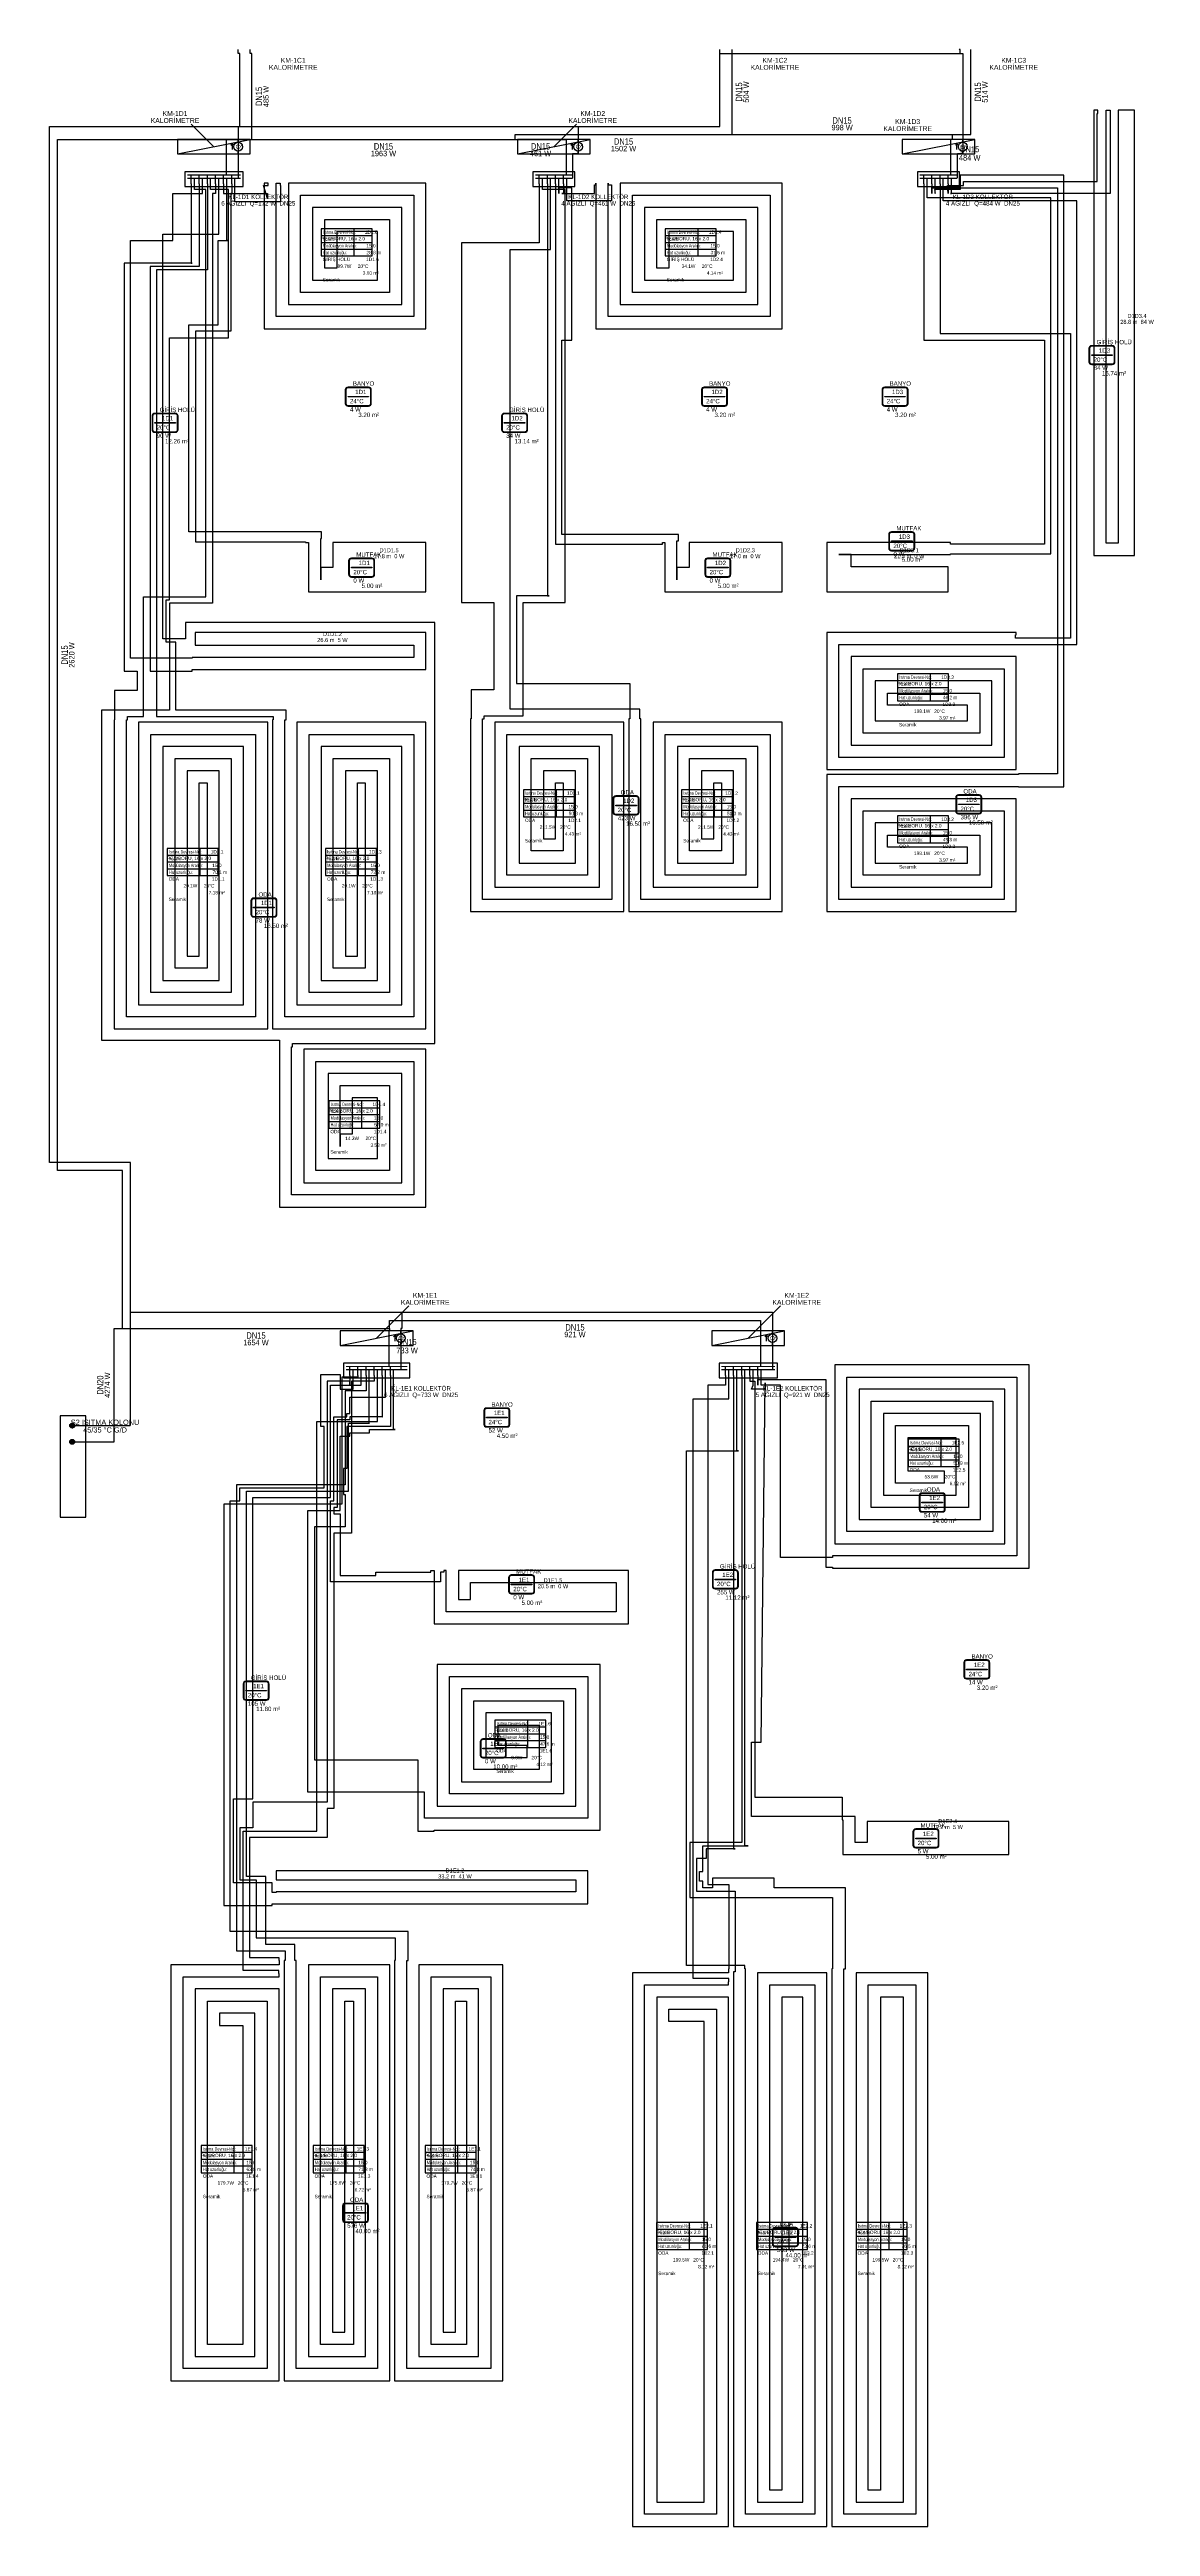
# Model space of a CAD drawing. Header units: centimetres. Extents: x 247996 to 314900, y -468471 to -440326.
# Drawn here: x 285325 to 286685, y -447160 to -444100 of the extents above; entities that cross this region are included whole.
import ezdxf
from ezdxf.enums import TextEntityAlignment as Align

# ---------------------------------------------------------------- set-up
doc = ezdxf.new("R2010")
doc.units = ezdxf.units.CM
doc.linetypes.add('ISITMA DONUS HATTI', pattern=[1.66, 1.57, -0.02, -0.07])
for name, color, linetype in [('SCOTT-MTY-ISIKAYBIMAHAL', 2, 'Continuous'), ('SCOTT-MTY-KALORIMETRE', 6, 'Continuous'), ('SCOTT-MTY-KOLLETÖR', 7, 'Continuous'), ('SCOTT-MTY-PEX-BORU', 1, 'Continuous'), ('SCOTT-MTY-RADYATÖR', 2, 'Continuous'), ('SCOTT-MTY-SAYAC', 3, 'Continuous'), ('SCOTT-MTY-TES-SAFT', 8, 'Continuous')]:
    doc.layers.add(name, color=color, linetype=linetype)
for name, color, linetype, lineweight in [('SCOTT-MTY-ISITMA-CAP', 41, 'Continuous', 30), ('SCOTT-MTY-ISITMA-DONUS-BORU', 30, 'ISITMA DONUS HATTI', 30), ('SCOTT-MTY-ISITMA-GIDIS-BORU', 10, 'Continuous', 30)]:
    doc.layers.add(name, color=color, linetype=linetype, lineweight=lineweight)
doc.styles.add('MTYCAPLT', font='arial.ttf')
doc.styles.add('ROTAS', font='arial.ttf')

# ---------------------------------------------------------------- blocks, each defined once
blk = doc.blocks.new('T-KOLON-T')
blk.add_hatch(color=7).paths.add_polyline_path([(3, 0), (2.8, 1.1), (2.1, 2.1), (1.1, 2.8), (0, 3), (-1.1, 2.8), (-2.1, 2.1), (-2.8, 1.1), (-3, 0), (-2.8, -1.1), (-2.1, -2.1), (-1.1, -2.8), (0, -3), (1.1, -2.8), (2.1, -2.1), (2.8, -1.1)])
blk.add_circle((0, 0), 3)
blk = doc.blocks.new('T-DOLAP')
blk.add_line((-45, -9), (45, 9))
blk.add_lwpolyline([(-45, -9), (45, -9), (45, 9), (-45, 9)], close=True)
blk = doc.blocks.new('T-KALORIMETRE')
for p, q in [((-10, 0), (-6, 0)), ((6, 0), (10, 0))]:
    blk.add_line(p, q)
blk.add_lwpolyline([(-4, 8), (4, 8), (2, 10), (4, 8), (2, 6)])
blk.add_circle((0, 0), 6)
at = {"style": 'ROTAS'}
blk.add_text('Q', height=6, dxfattribs=at).set_placement((0, 0), align=Align.MIDDLE_CENTER)
blk = doc.blocks.new('MTY-ETIKET')
at = {"layer": 'SCOTT-MTY-RADYATÖR'}
for p, q in [((2.69, 0), (2.69, 8)), ((-7, 6), (8, 6)), ((-7, 4), (8, 4)), ((-7, 2), (8, 2))]:
    blk.add_line(p, q, dxfattribs=at)
blk.add_lwpolyline([(8, 0), (8, 8), (-7, 8), (-7, 0)], close=True, dxfattribs=at)
at = {"layer": 'SCOTT-MTY-RADYATÖR', "style": 'MTYCAPLT', "width": 0.65}
for s, p in [('Isıtma Devresi-No.:', (-6.5, 7)), ('Kcal/h:', (-6.5, 5)), ('Modülasyon Aralığı:', (-6.5, 3)), ('Hat uzunluğu:', (-6.5, 1))]:
    blk.add_text(s, height=1, rotation=359.99998, dxfattribs=at).set_placement(p, align=Align.MIDDLE_LEFT)
for tag, p in [('NO1_001', (5.8, 6.5)), ('AR_001', (6.25, 2.5)), ('UZ_001', (6.31, 0.51))]:
    blk.add_attdef(tag, p, '', height=1, rotation=359.99998, dxfattribs=at)
at = {"layer": 'SCOTT-MTY-RADYATÖR', "color": 2, "style": 'MTYCAPLT', "width": 0.65}
for tag, p in [('BORU_001', (-7.07, 4.59)), ('YER_001', (2.9, 4.5))]:
    blk.add_attdef(tag, p, '', height=1, dxfattribs=at)
blk = doc.blocks.new('MTY-RADYATOR MAHAL')
at = {"layer": 'SCOTT-MTY-ISIKAYBIMAHAL', "color": 2}
for points in [[(-35.7, 18.4), (-35.7, -18.4, 0.414214), (-28.2, -25.9), (28.2, -25.9, 0.414214), (35.7, -18.4), (35.7, 18.4, 0.414214), (28.2, 25.9), (-28.2, 25.9, 0.414214)], [(-34.2, 18.4), (-34.2, -18.4, 0.414214), (-28.2, -24.4), (28.2, -24.4, 0.414214), (34.2, -18.4), (34.2, 18.4, 0.414214), (28.2, 24.4), (-28.2, 24.4, 0.414214)]]:
    blk.add_lwpolyline(points, format="xyb", close=True, dxfattribs=at)
at = {"layer": 'SCOTT-MTY-ISIKAYBIMAHAL', "color": 4}
for points in [[(-35.2, 18.4), (-35.2, -18.4, 0.414214), (-28.2, -25.4), (28.2, -25.4, 0.414214), (35.2, -18.4), (35.2, 18.4, 0.414214), (28.2, 25.4), (-28.2, 25.4, 0.414214)], [(-34.7, 18.4), (-34.7, -18.4, 0.414214), (-28.2, -24.9), (28.2, -24.9, 0.414214), (34.7, -18.4), (34.7, 18.4, 0.414214), (28.2, 24.9), (-28.2, 24.9, 0.414214)]]:
    blk.add_lwpolyline(points, format="xyb", close=True, dxfattribs=at)
at = {"layer": 'SCOTT-MTY-ISIKAYBIMAHAL', "color": 2}
blk.add_lwpolyline([(-28.2, 0.8), (28.2, 0.8), (28.2, -0.8), (-28.2, -0.8)], close=True, dxfattribs=at)
at = {"layer": 'SCOTT-MTY-ISIKAYBIMAHAL', "color": 1, "style": 'MTYCAPLT', "width": 0.65}
for tag, p in [('MAHAL_001', (-14.9, 29.8)), ('NO_001', (-8.3, 6.7))]:
    blk.add_attdef(tag, p, '', height=12, rotation=359.99998, dxfattribs=at)
at = {"layer": 'SCOTT-MTY-ISIKAYBIMAHAL', "color": 4, "style": 'MTYCAPLT', "width": 0.65}
for tag, p in [('DERECE_001', (-22.8, -18.5)), ('ISIKAYBI_001', (-22.7, -41.1))]:
    blk.add_attdef(tag, p, '', height=12, rotation=359.99998, dxfattribs=at)
blk.add_attdef('ALAN', text='', height=12, rotation=359.99998, dxfattribs=at).set_placement((0, -50), align=Align.MIDDLE_LEFT)

msp = doc.modelspace()

# ---------------------------------------------------------------- linework, layer by layer
at = {"layer": 'SCOTT-MTY-ISITMA-DONUS-BORU'}
for points in [[(285560, -444195), (285560, -444105), (285558, -444105), (285558, -444100)], [(285978, -444195), (286153, -444195), (286153, -444105)], [(286153, -444105), (286153, -444100)], [(286153, -444105), (286450, -444105)], [(286450, -444105), (286450, -444100), (286448, -444100)], [(286450, -444105), (286453, -444105), (286453, -444211)], [(285425, -445660), (285425, -445475), (285325, -445475), (285325, -444195), (285558, -444195)], [(285558, -444195), (285558, -444211)], [(285558, -444195), (285560, -444195)], [(285558, -444211), (285558, -444229)], [(285560, -444195), (285978, -444195)], [(285978, -444195), (285978, -444211)], [(285978, -444211), (285978, -444229)], [(286453, -444211), (286453, -444229)], [(285558, -444229), (285558, -444259)], [(285978, -444229), (285971, -444229), (285971, -444259)], [(286453, -444229), (286446, -444229), (286446, -444259)], [(285504, -444266), (285504, -444259)], [(285514, -444266), (285514, -444259)], [(285524, -444266), (285524, -444259)], [(285534, -444266), (285534, -444259)], [(285544, -444266), (285544, -444259)], [(285554, -444266), (285554, -444259)], [(285934, -444266), (285934, -444259)], [(285944, -444266), (285944, -444259)], [(285954, -444266), (285954, -444259)], [(285964, -444266), (285964, -444259)], [(286409, -444266), (286409, -444259)], [(286419, -444266), (286419, -444259)], [(286429, -444266), (286429, -444259)], [(286439, -444266), (286439, -444259)], [(285353, -445800), (285425, -445800), (285425, -445660)], [(285425, -445660), (285760, -445660)], [(285760, -445660), (285760, -445680), (285759, -445680), (285759, -445683)], [(285759, -445683), (285759, -445701)], [(285760, -445660), (286218, -445660), (286218, -445683)], [(286218, -445683), (286218, -445701)], [(285759, -445701), (285759, -445731)], [(286218, -445701), (286218, -445731)], [(285700, -445738), (285700, -445731)], [(285710, -445738), (285710, -445731)], [(285720, -445738), (285720, -445731)], [(285730, -445738), (285730, -445731)], [(285740, -445738), (285740, -445731)], [(285750, -445738), (285750, -445731)], [(286164, -445738), (286164, -445731)], [(286174, -445738), (286174, -445731)], [(286184, -445738), (286184, -445731)], [(286194, -445738), (286194, -445731)], [(286204, -445738), (286204, -445731)]]:
    msp.add_lwpolyline(points, dxfattribs=at)
at = {"layer": 'SCOTT-MTY-ISITMA-DONUS-BORU', "const_width": 1.6}
for points in [[(285495, -444259), (285561, -444259)], [(285925, -444259), (285971, -444259)], [(286400, -444259), (286446, -444259)], [(285691, -445731), (285767, -445731)], [(286155, -445731), (286221, -445731)]]:
    msp.add_lwpolyline(points, dxfattribs=at)
at = {"layer": 'SCOTT-MTY-ISITMA-GIDIS-BORU'}
for points in [[(285575, -444211), (285575, -444105), (285573, -444105), (285573, -444100)], [(286168, -444205), (286168, -444100)], [(286440, -444205), (286463, -444205), (286463, -444100)], [(285415, -445680), (285415, -445485), (285335, -445485), (285335, -444211), (285575, -444211)], [(285543, -444211), (285543, -444229)], [(285575, -444211), (285900, -444211)], [(285900, -444211), (285900, -444205), (286168, -444205)], [(285900, -444211), (285963, -444211)], [(285963, -444211), (285963, -444229)], [(286168, -444205), (286440, -444205)], [(286440, -444205), (286440, -444211), (286438, -444211)], [(286438, -444211), (286438, -444229)], [(285543, -444229), (285543, -444255)], [(285963, -444229), (285963, -444255)], [(286438, -444229), (286438, -444255)], [(285500, -444266), (285500, -444255)], [(285510, -444266), (285510, -444255)], [(285520, -444266), (285520, -444255)], [(285530, -444266), (285530, -444255)], [(285540, -444266), (285540, -444255)], [(285550, -444266), (285550, -444255)], [(285930, -444266), (285930, -444255)], [(285940, -444266), (285940, -444255)], [(285950, -444266), (285950, -444255)], [(285960, -444266), (285960, -444255)], [(286405, -444266), (286405, -444255)], [(286415, -444266), (286415, -444255)], [(286425, -444266), (286425, -444255)], [(286435, -444266), (286435, -444255)], [(285353, -445820), (285405, -445820), (285405, -445680), (285415, -445680)], [(285415, -445680), (285745, -445680)], [(285745, -445680), (285745, -445683), (285744, -445683)], [(285744, -445683), (285744, -445701)], [(285745, -445680), (285745, -445670), (286203, -445670), (286203, -445683)], [(286203, -445683), (286203, -445701)], [(285744, -445701), (285744, -445727)], [(286203, -445701), (286203, -445727)], [(285696, -445738), (285696, -445727)], [(285706, -445738), (285706, -445727)], [(285716, -445738), (285716, -445727)], [(285726, -445738), (285726, -445727)], [(285736, -445738), (285736, -445727)], [(285746, -445738), (285746, -445727)], [(286160, -445738), (286160, -445727)], [(286170, -445738), (286170, -445727)], [(286180, -445738), (286180, -445727)], [(286190, -445738), (286190, -445727)], [(286200, -445738), (286200, -445727)]]:
    msp.add_lwpolyline(points, dxfattribs=at)
at = {"layer": 'SCOTT-MTY-ISITMA-GIDIS-BORU', "const_width": 1.6}
for points in [[(285495, -444255), (285561, -444255)], [(285925, -444255), (285971, -444255)], [(286400, -444255), (286446, -444255)], [(285691, -445727), (285767, -445727)], [(286155, -445727), (286221, -445727)]]:
    msp.add_lwpolyline(points, dxfattribs=at)
at = {"layer": 'SCOTT-MTY-KALORIMETRE'}
for p, q in [((285528, -444220), (285500, -444192)), ((285948, -444220), (285976, -444192)), ((285729, -445692), (285769, -445652)), ((286188, -445692), (286228, -445652))]:
    msp.add_line(p, q, dxfattribs=at)
at = {"layer": 'SCOTT-MTY-KOLLETÖR'}
for points in [[(285492, -444269), (285564, -444269), (285564, -444251), (285492, -444251)], [(285922, -444269), (285974, -444269), (285974, -444251), (285922, -444251)], [(286397, -444269), (286449, -444269), (286449, -444251), (286397, -444251)], [(285688, -445741), (285770, -445741), (285770, -445723), (285688, -445723)], [(286152, -445741), (286224, -445741), (286224, -445723), (286152, -445723)]]:
    msp.add_lwpolyline(points, close=True, dxfattribs=at)
at = {"layer": 'SCOTT-MTY-PEX-BORU'}
for points in [[(286435, -444266), (286435, -444278), (286434, -444268), (286454, -444268), (286454, -444263), (286619, -444263), (286619, -444179), (286620, -444179), (286620, -444175), (286615, -444175), (286615, -444725), (286665, -444725), (286665, -444175), (286645, -444175), (286645, -444710), (286630, -444710), (286630, -444175), (286635, -444175), (286635, -444278), (286438, -444278), (286439, -444278), (286439, -444266)], [(285530, -444266), (285530, -444278), (285526.1, -444278), (285526.1, -444784), (285473.1, -444784), (285473.1, -444916), (285389.1, -444916), (285389.1, -445324), (285609.1, -445324), (285609.1, -445332), (285609, -445332), (285609, -445335), (285609, -445530), (285790, -445530), (285790, -445335), (285639, -445335), (285639, -445500), (285760, -445500), (285760, -445365), (285669, -445365), (285669, -445470), (285730, -445470), (285730, -445395), (285699, -445395), (285699, -445440), (285684, -445440), (285684, -445455), (285684, -445380), (285745, -445380), (285745, -445485), (285654, -445485), (285654, -445350), (285775, -445350), (285775, -445515), (285624, -445515), (285624, -445335), (285624, -445332), (285625.1, -445332), (285625.1, -445328), (285801.1, -445328), (285801.1, -444808), (285493.1, -444808), (285493.1, -444828), (285465.1, -444828), (285465.1, -444328), (285534, -444328), (285534, -444266)], [(285500, -444266), (285500, -444364), (285501.1, -444364), (285417.1, -444364), (285417.1, -444868), (285433.1, -444868), (285433.1, -444892), (285405.1, -444892), (285405.1, -444928), (285405, -444928), (285405, -444931), (285405, -445310), (285594.5, -445310), (285594.5, -444931), (285435, -444931), (285435, -445280), (285564.5, -445280), (285564.5, -444961), (285465, -444961), (285465, -445250), (285534.5, -445250), (285534.5, -444991), (285495, -444991), (285495, -445220), (285510, -445220), (285510, -445006), (285519.5, -445006), (285519.5, -445235), (285480, -445235), (285480, -444976), (285549.5, -444976), (285549.5, -445265), (285450, -445265), (285450, -444946), (285579.5, -444946), (285579.5, -445295), (285420, -445295), (285420, -444931), (285420, -444928), (285421.1, -444928), (285421.1, -444924), (285441.1, -444924), (285441.1, -444776), (285518.1, -444776), (285518.1, -444273), (285504, -444273), (285504, -444266)], [(285510, -444266), (285510, -444368), (285449.1, -444368), (285449.1, -444868), (285501.1, -444868), (285501.1, -444866), (285505, -444866), (285790, -444866), (285790, -444820), (285505, -444820), (285505, -444836), (285775, -444836), (285775, -444851), (285505, -444851), (285501.1, -444851), (285501.1, -444852), (285425.1, -444852), (285425.1, -444336), (285477.1, -444336), (285477.1, -444278), (285514, -444278), (285514, -444266)], [(285520, -444266), (285520, -444372), (285457.1, -444372), (285457.1, -444924), (285601.1, -444924), (285601.1, -444928), (285600.5, -444928), (285600.5, -444931), (285600.5, -445310), (285790, -445310), (285790, -444931), (285630.5, -444931), (285630.5, -445280), (285760, -445280), (285760, -444961), (285660.5, -444961), (285660.5, -445250), (285730, -445250), (285730, -444991), (285690.5, -444991), (285690.5, -445220), (285705.5, -445220), (285705.5, -445006), (285715, -445006), (285715, -445235), (285675.5, -445235), (285675.5, -444976), (285745, -444976), (285745, -445265), (285645.5, -445265), (285645.5, -444946), (285775, -444946), (285775, -445295), (285615.5, -445295), (285615.5, -444931), (285615.5, -444928), (285617.1, -444928), (285617.1, -444916), (285481.1, -444916), (285481.1, -444832), (285469.1, -444832), (285469.1, -444780), (285473.1, -444780), (285473.1, -444456), (285546.1, -444456), (285546.1, -444273), (285524, -444273), (285524, -444266)], [(285540, -444266), (285540, -444278), (285549.1, -444278), (285549.1, -444448), (285505.1, -444448), (285505.1, -444708), (285641.1, -444708), (285641.1, -444709), (285645, -444709), (285645, -444770), (285790, -444770), (285790, -444709), (285675, -444709), (285675, -444740), (285660, -444740), (285660, -444755), (285660, -444709), (285660, -444704), (285661.1, -444704), (285661.1, -444696), (285497.1, -444696), (285497.1, -444440), (285533.1, -444440), (285533.1, -444336), (285545.1, -444336), (285544, -444336), (285544, -444266)], [(285550, -444266), (285550, -444278), (285549.1, -444278), (285594.1, -444278), (285594.1, -444284), (285589.1, -444268), (285595, -444268), (285595, -444265), (285590, -444265), (285590, -444445), (285790, -444445), (285790, -444265), (285620, -444265), (285620, -444415), (285760, -444415), (285760, -444295), (285650, -444295), (285650, -444385), (285730, -444385), (285730, -444325), (285680, -444325), (285680, -444370), (285665, -444370), (285665, -444310), (285745, -444310), (285745, -444400), (285635, -444400), (285635, -444280), (285775, -444280), (285775, -444430), (285605, -444430), (285605, -444265), (285610, -444265), (285610, -444268), (285610.1, -444268), (285610.1, -444288), (285554, -444288), (285554, -444266)], [(285930, -444266), (285930, -444339), (285834, -444339), (285834, -444783), (285874, -444783), (285874, -444891), (285846, -444891), (285846, -444927), (285845, -444927), (285845, -444931), (285845, -445165), (286034.5, -445165), (286034.5, -444931), (285875, -444931), (285875, -445135), (286004.5, -445135), (286004.5, -444961), (285905, -444961), (285905, -445105), (285974.5, -445105), (285974.5, -444991), (285935, -444991), (285935, -445075), (285950, -445075), (285950, -445006), (285959.5, -445006), (285959.5, -445090), (285920, -445090), (285920, -444976), (285989.5, -444976), (285989.5, -445120), (285890, -445120), (285890, -444946), (286019.5, -444946), (286019.5, -445150), (285860, -445150), (285860, -444931), (285860, -444927), (285862, -444927), (285862, -444923), (285910, -444923), (285910, -444783), (285962, -444783), (285962, -444273), (285934, -444273), (285934, -444266)], [(285940, -444266), (285940, -444775), (285942, -444775), (285902, -444775), (285902, -444883), (286042, -444883), (286042, -444927), (286040.5, -444927), (286040.5, -444931), (286040.5, -445165), (286230, -445165), (286230, -444931), (286070.5, -444931), (286070.5, -445135), (286200, -445135), (286200, -444961), (286100.5, -444961), (286100.5, -445105), (286170, -445105), (286170, -444991), (286130.5, -444991), (286130.5, -445075), (286145.5, -445075), (286145.5, -445006), (286155, -445006), (286155, -445090), (286115.5, -445090), (286115.5, -444976), (286185, -444976), (286185, -445120), (286085.5, -445120), (286085.5, -444946), (286215, -444946), (286215, -445150), (286055.5, -445150), (286055.5, -444931), (286055.5, -444927), (286054, -444927), (286054, -444915), (285894, -444915), (285894, -444347), (285944, -444347), (285944, -444266)], [(285950, -444266), (285950, -444711), (286082, -444711), (286082, -444709), (286085, -444709), (286085, -444770), (286230, -444770), (286230, -444709), (286115, -444709), (286115, -444740), (286100, -444740), (286100, -444755), (286100, -444709), (286100, -444707), (286102, -444707), (286102, -444699), (285958, -444699), (285958, -444459), (285970, -444459), (285970, -444271), (285954, -444271), (285954, -444278), (285954, -444266)], [(285960, -444266), (285960, -444278), (285958, -444278), (285998, -444278), (285998, -444267), (286000, -444267), (286000, -444265), (286000, -444445), (286230, -444445), (286230, -444265), (286030, -444265), (286030, -444415), (286200, -444415), (286200, -444295), (286060, -444295), (286060, -444385), (286170, -444385), (286170, -444325), (286090, -444325), (286090, -444370), (286075, -444370), (286075, -444310), (286185, -444310), (286185, -444400), (286045, -444400), (286045, -444280), (286215, -444280), (286215, -444430), (286015, -444430), (286015, -444265), (286015, -444267), (286019, -444267), (286019, -444287), (285964, -444287), (285964, -444266)], [(286415, -444266), (286415, -444278), (286415, -444271), (286414, -444271), (286570, -444271), (286570, -444995), (286522, -444995), (286522, -444995.5), (286519, -444995.5), (286285, -444995.5), (286285, -445165), (286519, -445165), (286519, -445025.5), (286315, -445025.5), (286315, -445135), (286489, -445135), (286489, -445055.5), (286345, -445055.5), (286345, -445105), (286459, -445105), (286459, -445085.5), (286360, -445085.5), (286360, -445070.5), (286474, -445070.5), (286474, -445120), (286330, -445120), (286330, -445040.5), (286504, -445040.5), (286504, -445150), (286300, -445150), (286300, -445010.5), (286519, -445010.5), (286522, -445010.5), (286522, -445011), (286578, -445011), (286578, -444255), (286450, -444255), (286450, -444273), (286418, -444273), (286419, -444278), (286419, -444266)], [(286405, -444266), (286405, -444459), (286554, -444459), (286554, -444711), (286438, -444711), (286438, -444709), (286435, -444709), (286285, -444709), (286285, -444770), (286435, -444770), (286435, -444739), (286315, -444739), (286315, -444724), (286300, -444724), (286435, -444724), (286438, -444724), (286438, -444723), (286562, -444723), (286562, -444283), (286409, -444283), (286409, -444266)], [(286425, -444266), (286425, -444451), (286586, -444451), (286586, -444827), (286518, -444827), (286518, -444823), (286519, -444823), (286519, -444820), (286285, -444820), (286285, -444989.5), (286519, -444989.5), (286519, -444850), (286315, -444850), (286315, -444959.5), (286489, -444959.5), (286489, -444880), (286345, -444880), (286345, -444929.5), (286459, -444929.5), (286459, -444910), (286360, -444910), (286360, -444895), (286474, -444895), (286474, -444944.5), (286330, -444944.5), (286330, -444865), (286504, -444865), (286504, -444974.5), (286300, -444974.5), (286300, -444835), (286519, -444835), (286594, -444835), (286594, -444287), (286429, -444287), (286429, -444266)], [(285726, -445738), (285726, -445745), (285698.1, -445745), (285698.1, -445933), (285676.1, -445933), (285676.1, -446273), (285668.1, -446273), (285668.1, -446309), (285572.1, -446309), (285572.1, -446457), (285608.1, -446457), (285608.1, -446461), (285608.7, -446461), (285608.7, -446466), (285475, -446466), (285475, -446980), (285608.7, -446980), (285608.7, -446496), (285505, -446496), (285505, -446950), (285578.7, -446950), (285578.7, -446526), (285535, -446526), (285535, -446541), (285563.7, -446541), (285563.7, -446935), (285520, -446935), (285520, -446511), (285593.7, -446511), (285593.7, -446965), (285490, -446965), (285490, -446481), (285608.7, -446481), (285608.7, -446477), (285608.1, -446477), (285608.1, -446473), (285564.1, -446473), (285564.1, -446301), (285655.1, -446301), (285655.1, -445795), (285730, -445795), (285730, -445738)], [(285706, -445738), (285706, -445740), (285686.1, -445740), (285686.1, -445897), (285540.1, -445897), (285540.1, -446393), (285600.1, -446393), (285600.1, -446391), (285605, -446391), (285990, -446391), (285990, -446350), (285605, -446350), (285605, -446361), (285975, -446361), (285975, -446376), (285605, -446376), (285605, -446377), (285600.1, -446377), (285600.1, -446365), (285552.1, -446365), (285552.1, -446261), (285576.1, -446261), (285576.1, -445889), (285672.1, -445889), (285672.1, -445750), (285710, -445750), (285710, -445738)], [(285696, -445738), (285696, -445750), (285696.1, -445745), (285668.1, -445745), (285668.1, -446265), (285576.1, -446265), (285576.1, -446297), (285560.1, -446297), (285560.1, -446361), (285580.1, -446361), (285580.1, -446433), (285752.1, -446433), (285752.1, -446461), (285751.3, -446461), (285751.3, -446466), (285751.3, -446980), (285885, -446980), (285885, -446466), (285781.3, -446466), (285781.3, -446950), (285855, -446950), (285855, -446496), (285811.3, -446496), (285811.3, -446920), (285826.3, -446920), (285826.3, -446511), (285840, -446511), (285840, -446935), (285796.3, -446935), (285796.3, -446481), (285870, -446481), (285870, -446965), (285766.3, -446965), (285766.3, -446466), (285766.3, -446461), (285768.1, -446461), (285768.1, -446425), (285548.1, -446425), (285548.1, -445893), (285560.1, -445893), (285560.1, -445877), (285664.1, -445877), (285664.1, -445801), (285660.1, -445801), (285660.1, -445737), (285684.1, -445737), (285684.1, -445755), (285700.1, -445755), (285700, -445750), (285700, -445738)], [(285716, -445738), (285716, -445757), (285716.1, -445757), (285690.1, -445757), (285690.1, -445873), (285556.1, -445873), (285556.1, -446449), (285616.1, -446449), (285616.1, -446461), (285614.7, -446461), (285614.7, -446466), (285614.7, -446980), (285745.3, -446980), (285745.3, -446466), (285644.7, -446466), (285644.7, -446950), (285715.3, -446950), (285715.3, -446496), (285674.7, -446496), (285674.7, -446920), (285689.7, -446920), (285689.7, -446511), (285700.3, -446511), (285700.3, -446935), (285659.7, -446935), (285659.7, -446481), (285730.3, -446481), (285730.3, -446965), (285629.7, -446965), (285629.7, -446466), (285629.7, -446461), (285628.1, -446461), (285628.1, -446441), (285592.1, -446441), (285592.1, -446357), (285568.1, -446357), (285568.1, -445881), (285694.1, -445881), (285694.1, -445797), (285720.1, -445797), (285720, -445797), (285720, -445738)], [(285746, -445738), (285746, -445801), (285692.1, -445801), (285692.1, -445853), (285688.1, -445853), (285688.1, -445885), (285690.1, -445885), (285690.1, -445925), (285652.1, -445925), (285652.1, -446213), (285780.1, -446213), (285780.1, -446301), (285800.1, -446301), (285800.1, -446300), (285804, -446300), (286005, -446300), (286005, -446095), (285804, -446095), (285804, -446270), (285975, -446270), (285975, -446125), (285834, -446125), (285834, -446240), (285945, -446240), (285945, -446155), (285864, -446155), (285864, -446210), (285915, -446210), (285915, -446195), (285879, -446195), (285879, -446170), (285930, -446170), (285930, -446225), (285849, -446225), (285849, -446140), (285960, -446140), (285960, -446255), (285819, -446255), (285819, -446110), (285990, -446110), (285990, -446285), (285804, -446285), (285800.1, -446285), (285788.1, -446285), (285788.1, -446253), (285644.1, -446253), (285644.1, -445905), (285684.1, -445905), (285684.1, -445813), (285696.1, -445813), (285696.1, -445809), (285720.1, -445809), (285720.1, -445805), (285752.1, -445805), (285750, -445805), (285750, -445749), (285750, -445750), (285750, -445738)], [(285736, -445738), (285736, -445789), (285736.1, -445789), (285696.1, -445789), (285696.1, -445793), (285680.1, -445793), (285680.1, -445901), (285676.1, -445901), (285676.1, -445909), (285684.1, -445909), (285684.1, -445985), (285728.1, -445985), (285728.1, -445981), (285796.1, -445981), (285796.1, -445979), (285800, -445979), (285800, -446045), (286040, -446045), (286040, -445979), (285830, -445979), (285830, -446015), (285845, -446015), (285845, -445994), (286025, -445994), (286025, -446030), (285815, -446030), (285815, -445979), (285812.1, -445979), (285812.1, -445981), (285808.1, -445981), (285808.1, -445993), (285672.1, -445993), (285672.1, -445893), (285676.1, -445893), (285676.1, -445789), (285692.1, -445789), (285692.1, -445785), (285696.1, -445785), (285696.1, -445765), (285740.1, -445765), (285740, -445765), (285740, -445738)], [(286160, -445738), (286160, -445750), (286138, -445750), (286138, -446367), (286164, -446367), (286164, -446471), (286163.7, -446471), (286163.7, -446476), (286045, -446476), (286045, -447160), (286163.7, -447160), (286163.7, -446506), (286075, -446506), (286075, -447130), (286133.7, -447130), (286133.7, -446536), (286090, -446536), (286090, -446521), (286148.7, -446521), (286148.7, -447145), (286060, -447145), (286060, -446491), (286163.7, -446491), (286163.7, -446487), (286164, -446487), (286164, -446483), (286120, -446483), (286120, -445767), (286164, -445767), (286164, -445755), (286164, -445750), (286164, -445738)], [(286170, -445738), (286170, -446323), (286172, -446323), (286136, -446323), (286136, -446335), (286124, -446335), (286124, -446375), (286172, -446375), (286172, -446475), (286169.7, -446475), (286169.7, -446476), (286169.7, -447160), (286285.3, -447160), (286285.3, -446476), (286199.7, -446476), (286199.7, -447130), (286255.3, -447130), (286255.3, -446506), (286229.7, -446506), (286229.7, -447115), (286214.7, -447115), (286214.7, -446491), (286270.3, -446491), (286270.3, -447145), (286184.7, -447145), (286184.7, -446476), (286184.7, -446471), (286184, -446471), (286184, -446467), (286112, -446467), (286112, -445831), (286176, -445831), (286174, -445831), (286174, -445738)], [(286180, -445738), (286180, -445750), (286180, -445755), (286180, -446315), (286116, -446315), (286116, -446383), (286292, -446383), (286292, -446471), (286291.3, -446471), (286291.3, -446476), (286291.3, -447160), (286410, -447160), (286410, -446476), (286321.3, -446476), (286321.3, -447130), (286380, -447130), (286380, -446506), (286351.3, -446506), (286351.3, -447115), (286336.3, -447115), (286336.3, -446491), (286395, -446491), (286395, -447145), (286306.3, -447145), (286306.3, -446476), (286306.3, -446471), (286308, -446471), (286308, -446371), (286220, -446371), (286220, -446359), (286144, -446359), (286144, -446371), (286132, -446371), (286132, -446363), (286128, -446363), (286128, -446351), (286132, -446351), (286132, -446319), (286188, -446319), (286184, -446319), (286184, -445738)], [(286190, -445738), (286190, -445745), (286196, -445745), (286196, -446259), (286304, -446259), (286304, -446287), (286305, -446287), (286305, -446289), (286305, -446330), (286510, -446330), (286510, -446289), (286335, -446289), (286335, -446315), (286320, -446315), (286320, -446289), (286320, -446287), (286320, -446283), (286192, -446283), (286192, -446191), (286204, -446191), (286209, -445747), (286209, -445755), (286192, -445755), (286194, -445750), (286194, -445738)], [(286200, -445738), (286200, -445750), (286200, -445747), (286200, -445743), (286284, -445743), (286284, -445975), (286292, -445975), (286292, -445976), (286295, -445976), (286535, -445976), (286535, -445725), (286295, -445725), (286295, -445946), (286505, -445946), (286505, -445755), (286325, -445755), (286325, -445916), (286475, -445916), (286475, -445785), (286355, -445785), (286355, -445886), (286445, -445886), (286445, -445815), (286385, -445815), (286385, -445856), (286430, -445856), (286430, -445871), (286370, -445871), (286370, -445800), (286460, -445800), (286460, -445901), (286340, -445901), (286340, -445770), (286490, -445770), (286490, -445931), (286310, -445931), (286310, -445740), (286520, -445740), (286520, -445961), (286295, -445961), (286292, -445961), (286292, -445963), (286228, -445963), (286228, -445750), (286204, -445750), (286204, -445738)]]:
    msp.add_lwpolyline(points, dxfattribs=at)
at = {"layer": 'SCOTT-MTY-TES-SAFT'}
msp.add_lwpolyline([(285338, -445913), (285370, -445913), (285370, -445788), (285338, -445788)], close=True, dxfattribs=at)

# ---------------------------------------------------------------- block references
at = {"layer": 'SCOTT-MTY-ISIKAYBIMAHAL'}
ref = msp.add_blockref('MTY-RADYATOR MAHAL', (286625, -444477.5), dxfattribs=dict(at, xscale=0.45, yscale=0.45))
ref.add_attrib('DERECE_001', '20%%DC', (286614.7, -444485.8), dxfattribs={"height": 5.4, "rotation": 360, "style": 'MTYCAPLT'})
ref.add_attrib('MAHAL_001', 'GİRİŞ HOLÜ', (286618.3, -444464.1), dxfattribs={"height": 5.4, "rotation": 360, "style": 'MTYCAPLT'})
ref.add_attrib('ISIKAYBI_001', '84 W', (286614.8, -444496), dxfattribs={"height": 5.4, "rotation": 360, "style": 'MTYCAPLT'})
ref.add_attrib('NO_001', '1D3', (286621.2, -444474.5), dxfattribs={"height": 5.4, "rotation": 360, "style": 'MTYCAPLT'})
ref.add_attrib('ALAN', '16.74 m²', (286625, -444502.7), dxfattribs={"height": 5.4, "rotation": 360, "style": 'MTYCAPLT'})
ref = msp.add_blockref('MTY-RADYATOR MAHAL', (285706.4, -444528.8), dxfattribs=dict(at, xscale=0.45, yscale=0.45))
ref.add_attrib('DERECE_001', '24%%DC', (285696.1, -444537.1), dxfattribs={"height": 5.4, "rotation": 360, "style": 'MTYCAPLT'})
ref.add_attrib('MAHAL_001', 'BANYO', (285699.7, -444515.3), dxfattribs={"height": 5.4, "rotation": 360, "style": 'MTYCAPLT'})
ref.add_attrib('ISIKAYBI_001', '4 W', (285696.1, -444547.2), dxfattribs={"height": 5.4, "rotation": 360, "style": 'MTYCAPLT'})
ref.add_attrib('NO_001', '1D1', (285702.6, -444525.7), dxfattribs={"height": 5.4, "rotation": 360, "style": 'MTYCAPLT'})
ref.add_attrib('ALAN', '3.20 m²', (285706.4, -444554), dxfattribs={"height": 5.4, "rotation": 360, "style": 'MTYCAPLT'})
ref = msp.add_blockref('MTY-RADYATOR MAHAL', (286146.4, -444528.8), dxfattribs=dict(at, xscale=0.45, yscale=0.45))
ref.add_attrib('DERECE_001', '24%%DC', (286136.1, -444537.1), dxfattribs={"height": 5.4, "rotation": 360, "style": 'MTYCAPLT'})
ref.add_attrib('MAHAL_001', 'BANYO', (286139.7, -444515.3), dxfattribs={"height": 5.4, "rotation": 360, "style": 'MTYCAPLT'})
ref.add_attrib('ISIKAYBI_001', '4 W', (286136.1, -444547.2), dxfattribs={"height": 5.4, "rotation": 360, "style": 'MTYCAPLT'})
ref.add_attrib('NO_001', '1D2', (286142.6, -444525.7), dxfattribs={"height": 5.4, "rotation": 360, "style": 'MTYCAPLT'})
ref.add_attrib('ALAN', '3.20 m²', (286146.4, -444554), dxfattribs={"height": 5.4, "rotation": 360, "style": 'MTYCAPLT'})
ref = msp.add_blockref('MTY-RADYATOR MAHAL', (286369.4, -444528.8), dxfattribs=dict(at, xscale=0.45, yscale=0.45))
ref.add_attrib('DERECE_001', '24%%DC', (286359.1, -444537.1), dxfattribs={"height": 5.4, "rotation": 360, "style": 'MTYCAPLT'})
ref.add_attrib('MAHAL_001', 'BANYO', (286362.7, -444515.3), dxfattribs={"height": 5.4, "rotation": 360, "style": 'MTYCAPLT'})
ref.add_attrib('ISIKAYBI_001', '4 W', (286359.1, -444547.2), dxfattribs={"height": 5.4, "rotation": 360, "style": 'MTYCAPLT'})
ref.add_attrib('NO_001', '1D3', (286365.6, -444525.7), dxfattribs={"height": 5.4, "rotation": 360, "style": 'MTYCAPLT'})
ref.add_attrib('ALAN', '3.20 m²', (286369.4, -444554), dxfattribs={"height": 5.4, "rotation": 360, "style": 'MTYCAPLT'})
ref = msp.add_blockref('MTY-RADYATOR MAHAL', (285467.7, -444561.2), dxfattribs=dict(at, xscale=0.45, yscale=0.45))
ref.add_attrib('DERECE_001', '20%%DC', (285457.4, -444569.6), dxfattribs={"height": 5.4, "rotation": 360, "style": 'MTYCAPLT'})
ref.add_attrib('MAHAL_001', 'GİRİŞ HOLÜ', (285461, -444547.8), dxfattribs={"height": 5.4, "rotation": 360, "style": 'MTYCAPLT'})
ref.add_attrib('ISIKAYBI_001', '90 W', (285457.4, -444579.7), dxfattribs={"height": 5.4, "rotation": 360, "style": 'MTYCAPLT'})
ref.add_attrib('NO_001', '1D1', (285463.9, -444558.2), dxfattribs={"height": 5.4, "rotation": 360, "style": 'MTYCAPLT'})
ref.add_attrib('ALAN', '12.26 m²', (285467.7, -444586.5), dxfattribs={"height": 5.4, "rotation": 360, "style": 'MTYCAPLT'})
ref = msp.add_blockref('MTY-RADYATOR MAHAL', (285899.4, -444561.2), dxfattribs=dict(at, xscale=0.45, yscale=0.45))
ref.add_attrib('DERECE_001', '20%%DC', (285889.1, -444569.6), dxfattribs={"height": 5.4, "rotation": 360, "style": 'MTYCAPLT'})
ref.add_attrib('MAHAL_001', 'GİRİŞ HOLÜ', (285892.7, -444547.8), dxfattribs={"height": 5.4, "rotation": 360, "style": 'MTYCAPLT'})
ref.add_attrib('ISIKAYBI_001', '34 W', (285889.1, -444579.7), dxfattribs={"height": 5.4, "rotation": 360, "style": 'MTYCAPLT'})
ref.add_attrib('NO_001', '1D2', (285895.6, -444558.2), dxfattribs={"height": 5.4, "rotation": 360, "style": 'MTYCAPLT'})
ref.add_attrib('ALAN', '13.14 m²', (285899.4, -444586.5), dxfattribs={"height": 5.4, "rotation": 360, "style": 'MTYCAPLT'})
ref = msp.add_blockref('MTY-RADYATOR MAHAL', (286377.7, -444707.5), dxfattribs=dict(at, xscale=0.45, yscale=0.45))
ref.add_attrib('DERECE_001', '20%%DC', (286367.4, -444715.8), dxfattribs={"height": 5.4, "rotation": 360, "style": 'MTYCAPLT'})
ref.add_attrib('MAHAL_001', 'MUTFAK', (286371, -444694.1), dxfattribs={"height": 5.4, "rotation": 360, "style": 'MTYCAPLT'})
ref.add_attrib('ISIKAYBI_001', '0 W', (286367.5, -444726), dxfattribs={"height": 5.4, "rotation": 360, "style": 'MTYCAPLT'})
ref.add_attrib('NO_001', '1D3', (286374, -444704.5), dxfattribs={"height": 5.4, "rotation": 360, "style": 'MTYCAPLT'})
ref.add_attrib('ALAN', '5.00 m²', (286377.7, -444732.7), dxfattribs={"height": 5.4, "rotation": 360, "style": 'MTYCAPLT'})
ref = msp.add_blockref('MTY-RADYATOR MAHAL', (285710.5, -444740), dxfattribs=dict(at, xscale=0.45, yscale=0.45))
ref.add_attrib('DERECE_001', '20%%DC', (285700.3, -444748.3), dxfattribs={"height": 5.4, "rotation": 360, "style": 'MTYCAPLT'})
ref.add_attrib('MAHAL_001', 'MUTFAK', (285703.9, -444726.6), dxfattribs={"height": 5.4, "rotation": 360, "style": 'MTYCAPLT'})
ref.add_attrib('ISIKAYBI_001', '0 W', (285700.3, -444758.5), dxfattribs={"height": 5.4, "rotation": 360, "style": 'MTYCAPLT'})
ref.add_attrib('NO_001', '1D1', (285706.8, -444737), dxfattribs={"height": 5.4, "rotation": 360, "style": 'MTYCAPLT'})
ref.add_attrib('ALAN', '5.00 m²', (285710.5, -444765.2), dxfattribs={"height": 5.4, "rotation": 360, "style": 'MTYCAPLT'})
ref = msp.add_blockref('MTY-RADYATOR MAHAL', (286150.5, -444740), dxfattribs=dict(at, xscale=0.45, yscale=0.45))
ref.add_attrib('DERECE_001', '20%%DC', (286140.3, -444748.3), dxfattribs={"height": 5.4, "rotation": 360, "style": 'MTYCAPLT'})
ref.add_attrib('MAHAL_001', 'MUTFAK', (286143.9, -444726.6), dxfattribs={"height": 5.4, "rotation": 360, "style": 'MTYCAPLT'})
ref.add_attrib('ISIKAYBI_001', '0 W', (286140.3, -444758.5), dxfattribs={"height": 5.4, "rotation": 360, "style": 'MTYCAPLT'})
ref.add_attrib('NO_001', '1D2', (286146.8, -444737), dxfattribs={"height": 5.4, "rotation": 360, "style": 'MTYCAPLT'})
ref.add_attrib('ALAN', '5.00 m²', (286150.5, -444765.2), dxfattribs={"height": 5.4, "rotation": 360, "style": 'MTYCAPLT'})
ref = msp.add_blockref('MTY-RADYATOR MAHAL', (286037.2, -445033.8), dxfattribs=dict(at, xscale=0.45, yscale=0.45))
ref.add_attrib('DERECE_001', '20%%DC', (286026.9, -445042.1), dxfattribs={"height": 5.4, "rotation": 360, "style": 'MTYCAPLT'})
ref.add_attrib('MAHAL_001', 'ODA', (286030.5, -445020.3), dxfattribs={"height": 5.4, "rotation": 360, "style": 'MTYCAPLT'})
ref.add_attrib('ISIKAYBI_001', '423 W', (286027, -445052.2), dxfattribs={"height": 5.4, "rotation": 360, "style": 'MTYCAPLT'})
ref.add_attrib('NO_001', '1D2', (286033.5, -445030.7), dxfattribs={"height": 5.4, "rotation": 360, "style": 'MTYCAPLT'})
ref.add_attrib('ALAN', '16.50 m²', (286037.2, -445059), dxfattribs={"height": 5.4, "rotation": 360, "style": 'MTYCAPLT'})
ref = msp.add_blockref('MTY-RADYATOR MAHAL', (286460.5, -445032.5), dxfattribs=dict(at, xscale=0.45, yscale=0.45))
ref.add_attrib('DERECE_001', '20%%DC', (286450.2, -445040.8), dxfattribs={"height": 5.4, "rotation": 360, "style": 'MTYCAPLT'})
ref.add_attrib('MAHAL_001', 'ODA', (286453.8, -445019.1), dxfattribs={"height": 5.4, "rotation": 360, "style": 'MTYCAPLT'})
ref.add_attrib('ISIKAYBI_001', '396 W', (286450.3, -445051), dxfattribs={"height": 5.4, "rotation": 360, "style": 'MTYCAPLT'})
ref.add_attrib('NO_001', '1D3', (286456.7, -445029.5), dxfattribs={"height": 5.4, "rotation": 360, "style": 'MTYCAPLT'})
ref.add_attrib('ALAN', '16.50 m²', (286460.5, -445057.7), dxfattribs={"height": 5.4, "rotation": 360, "style": 'MTYCAPLT'})
ref = msp.add_blockref('MTY-RADYATOR MAHAL', (285589.8, -445160), dxfattribs=dict(at, xscale=0.45, yscale=0.45))
ref.add_attrib('DERECE_001', '20%%DC', (285579.5, -445168.3), dxfattribs={"height": 5.4, "rotation": 360, "style": 'MTYCAPLT'})
ref.add_attrib('MAHAL_001', 'ODA', (285583.1, -445146.6), dxfattribs={"height": 5.4, "rotation": 360, "style": 'MTYCAPLT'})
ref.add_attrib('ISIKAYBI_001', '78 W', (285579.6, -445178.5), dxfattribs={"height": 5.4, "rotation": 360, "style": 'MTYCAPLT'})
ref.add_attrib('NO_001', '1D1', (285586.1, -445157), dxfattribs={"height": 5.4, "rotation": 360, "style": 'MTYCAPLT'})
ref.add_attrib('ALAN', '16.50 m²', (285589.8, -445185.2), dxfattribs={"height": 5.4, "rotation": 360, "style": 'MTYCAPLT'})
ref = msp.add_blockref('MTY-RADYATOR MAHAL', (285877.5, -445790), dxfattribs=dict(at, xscale=0.45, yscale=0.45))
ref.add_attrib('DERECE_001', '24%%DC', (285867.2, -445798.3), dxfattribs={"height": 5.4, "rotation": 360, "style": 'MTYCAPLT'})
ref.add_attrib('MAHAL_001', 'BANYO', (285870.8, -445776.6), dxfattribs={"height": 5.4, "rotation": 360, "style": 'MTYCAPLT'})
ref.add_attrib('ISIKAYBI_001', '52 W', (285867.3, -445808.5), dxfattribs={"height": 5.4, "rotation": 360, "style": 'MTYCAPLT'})
ref.add_attrib('NO_001', '1E1', (285873.7, -445787), dxfattribs={"height": 5.4, "rotation": 360, "style": 'MTYCAPLT'})
ref.add_attrib('ALAN', '4.50 m²', (285877.5, -445815.2), dxfattribs={"height": 5.4, "rotation": 360, "style": 'MTYCAPLT'})
ref = msp.add_blockref('MTY-RADYATOR MAHAL', (286415.3, -445895), dxfattribs=dict(at, xscale=0.45, yscale=0.45))
ref.add_attrib('DERECE_001', '20%%DC', (286405, -445903.3), dxfattribs={"height": 5.4, "rotation": 360, "style": 'MTYCAPLT'})
ref.add_attrib('MAHAL_001', 'ODA', (286408.6, -445881.6), dxfattribs={"height": 5.4, "rotation": 360, "style": 'MTYCAPLT'})
ref.add_attrib('ISIKAYBI_001', '54 W', (286405, -445913.5), dxfattribs={"height": 5.4, "rotation": 360, "style": 'MTYCAPLT'})
ref.add_attrib('NO_001', '1E2', (286411.5, -445892), dxfattribs={"height": 5.4, "rotation": 360, "style": 'MTYCAPLT'})
ref.add_attrib('ALAN', '14.00 m²', (286415.3, -445920.2), dxfattribs={"height": 5.4, "rotation": 360, "style": 'MTYCAPLT'})
ref = msp.add_blockref('MTY-RADYATOR MAHAL', (285908.1, -445996.2), dxfattribs=dict(at, xscale=0.45, yscale=0.45))
ref.add_attrib('DERECE_001', '20%%DC', (285897.8, -446004.6), dxfattribs={"height": 5.4, "rotation": 360, "style": 'MTYCAPLT'})
ref.add_attrib('MAHAL_001', 'MUTFAK', (285901.4, -445982.8), dxfattribs={"height": 5.4, "rotation": 360, "style": 'MTYCAPLT'})
ref.add_attrib('ISIKAYBI_001', '0 W', (285897.9, -446014.7), dxfattribs={"height": 5.4, "rotation": 360, "style": 'MTYCAPLT'})
ref.add_attrib('NO_001', '1E1', (285904.4, -445993.2), dxfattribs={"height": 5.4, "rotation": 360, "style": 'MTYCAPLT'})
ref.add_attrib('ALAN', '5.00 m²', (285908.1, -446021.5), dxfattribs={"height": 5.4, "rotation": 360, "style": 'MTYCAPLT'})
ref = msp.add_blockref('MTY-RADYATOR MAHAL', (286159.8, -445990), dxfattribs=dict(at, xscale=0.45, yscale=0.45))
ref.add_attrib('DERECE_001', '20%%DC', (286149.5, -445998.3), dxfattribs={"height": 5.4, "rotation": 360, "style": 'MTYCAPLT'})
ref.add_attrib('MAHAL_001', 'GİRİŞ HOLÜ', (286153.1, -445976.6), dxfattribs={"height": 5.4, "rotation": 360, "style": 'MTYCAPLT'})
ref.add_attrib('ISIKAYBI_001', '255 W', (286149.5, -446008.5), dxfattribs={"height": 5.4, "rotation": 360, "style": 'MTYCAPLT'})
ref.add_attrib('NO_001', '1E2', (286156, -445987), dxfattribs={"height": 5.4, "rotation": 360, "style": 'MTYCAPLT'})
ref.add_attrib('ALAN', '11.12 m²', (286159.8, -446015.2), dxfattribs={"height": 5.4, "rotation": 360, "style": 'MTYCAPLT'})
ref = msp.add_blockref('MTY-RADYATOR MAHAL', (286470.4, -446101.2), dxfattribs=dict(at, xscale=0.45, yscale=0.45))
ref.add_attrib('DERECE_001', '24%%DC', (286460.2, -446109.6), dxfattribs={"height": 5.4, "rotation": 360, "style": 'MTYCAPLT'})
ref.add_attrib('MAHAL_001', 'BANYO', (286463.8, -446087.8), dxfattribs={"height": 5.4, "rotation": 360, "style": 'MTYCAPLT'})
ref.add_attrib('ISIKAYBI_001', '14 W', (286460.2, -446119.7), dxfattribs={"height": 5.4, "rotation": 360, "style": 'MTYCAPLT'})
ref.add_attrib('NO_001', '1E2', (286466.7, -446098.2), dxfattribs={"height": 5.4, "rotation": 360, "style": 'MTYCAPLT'})
ref.add_attrib('ALAN', '3.20 m²', (286470.4, -446126.5), dxfattribs={"height": 5.4, "rotation": 360, "style": 'MTYCAPLT'})
ref = msp.add_blockref('MTY-RADYATOR MAHAL', (285580.2, -446127.5), dxfattribs=dict(at, xscale=0.45, yscale=0.45))
ref.add_attrib('DERECE_001', '20%%DC', (285570, -446135.8), dxfattribs={"height": 5.4, "rotation": 360, "style": 'MTYCAPLT'})
ref.add_attrib('MAHAL_001', 'GİRİŞ HOLÜ', (285573.6, -446114.1), dxfattribs={"height": 5.4, "rotation": 360, "style": 'MTYCAPLT'})
ref.add_attrib('ISIKAYBI_001', '105 W', (285570, -446146), dxfattribs={"height": 5.4, "rotation": 360, "style": 'MTYCAPLT'})
ref.add_attrib('NO_001', '1E1', (285576.5, -446124.5), dxfattribs={"height": 5.4, "rotation": 360, "style": 'MTYCAPLT'})
ref.add_attrib('ALAN', '11.80 m²', (285580.2, -446152.7), dxfattribs={"height": 5.4, "rotation": 360, "style": 'MTYCAPLT'})
ref = msp.add_blockref('MTY-RADYATOR MAHAL', (285873.1, -446198.8), dxfattribs=dict(at, xscale=0.45, yscale=0.45))
ref.add_attrib('DERECE_001', '20%%DC', (285862.8, -446207.1), dxfattribs={"height": 5.4, "rotation": 360, "style": 'MTYCAPLT'})
ref.add_attrib('MAHAL_001', 'ODA', (285866.4, -446185.3), dxfattribs={"height": 5.4, "rotation": 360, "style": 'MTYCAPLT'})
ref.add_attrib('ISIKAYBI_001', '0 W', (285862.9, -446217.2), dxfattribs={"height": 5.4, "rotation": 360, "style": 'MTYCAPLT'})
ref.add_attrib('NO_001', '1E1', (285869.4, -446195.7), dxfattribs={"height": 5.4, "rotation": 360, "style": 'MTYCAPLT'})
ref.add_attrib('ALAN', '10.00 m²', (285873.1, -446224), dxfattribs={"height": 5.4, "rotation": 360, "style": 'MTYCAPLT'})
ref = msp.add_blockref('MTY-RADYATOR MAHAL', (286407.6, -446310), dxfattribs=dict(at, xscale=0.45, yscale=0.45))
ref.add_attrib('DERECE_001', '20%%DC', (286397.3, -446318.3), dxfattribs={"height": 5.4, "rotation": 360, "style": 'MTYCAPLT'})
ref.add_attrib('MAHAL_001', 'MUTFAK', (286400.9, -446296.6), dxfattribs={"height": 5.4, "rotation": 360, "style": 'MTYCAPLT'})
ref.add_attrib('ISIKAYBI_001', '5 W', (286397.3, -446328.5), dxfattribs={"height": 5.4, "rotation": 360, "style": 'MTYCAPLT'})
ref.add_attrib('NO_001', '1E2', (286403.8, -446307), dxfattribs={"height": 5.4, "rotation": 360, "style": 'MTYCAPLT'})
ref.add_attrib('ALAN', '5.00 m²', (286407.6, -446335.2), dxfattribs={"height": 5.4, "rotation": 360, "style": 'MTYCAPLT'})
ref = msp.add_blockref('MTY-RADYATOR MAHAL', (285702.9, -446772.5), dxfattribs=dict(at, xscale=0.45, yscale=0.45))
ref.add_attrib('DERECE_001', '20%%DC', (285692.6, -446780.8), dxfattribs={"height": 5.4, "rotation": 360, "style": 'MTYCAPLT'})
ref.add_attrib('MAHAL_001', 'ODA', (285696.2, -446759.1), dxfattribs={"height": 5.4, "rotation": 360, "style": 'MTYCAPLT'})
ref.add_attrib('ISIKAYBI_001', '576 W', (285692.7, -446791), dxfattribs={"height": 5.4, "rotation": 360, "style": 'MTYCAPLT'})
ref.add_attrib('NO_001', '1E1', (285699.1, -446769.5), dxfattribs={"height": 5.4, "rotation": 360, "style": 'MTYCAPLT'})
ref.add_attrib('ALAN', '40.00 m²', (285702.9, -446797.7), dxfattribs={"height": 5.4, "rotation": 360, "style": 'MTYCAPLT'})
ref = msp.add_blockref('MTY-RADYATOR MAHAL', (286234, -446802.5), dxfattribs=dict(at, xscale=0.45, yscale=0.45))
ref.add_attrib('DERECE_001', '20%%DC', (286223.7, -446810.8), dxfattribs={"height": 5.4, "rotation": 360, "style": 'MTYCAPLT'})
ref.add_attrib('MAHAL_001', 'ODA', (286227.3, -446789.1), dxfattribs={"height": 5.4, "rotation": 360, "style": 'MTYCAPLT'})
ref.add_attrib('ISIKAYBI_001', '593 W', (286223.7, -446821), dxfattribs={"height": 5.4, "rotation": 360, "style": 'MTYCAPLT'})
ref.add_attrib('NO_001', '1E2', (286230.2, -446799.5), dxfattribs={"height": 5.4, "rotation": 360, "style": 'MTYCAPLT'})
ref.add_attrib('ALAN', '44.00 m²', (286234, -446827.7), dxfattribs={"height": 5.4, "rotation": 360, "style": 'MTYCAPLT'})
at = {"layer": 'SCOTT-MTY-ISITMA-DONUS-BORU'}
msp.add_blockref('T-KOLON-T', (285353, -445800), dxfattribs=at)
at = {"layer": 'SCOTT-MTY-ISITMA-GIDIS-BORU'}
msp.add_blockref('T-KOLON-T', (285353, -445820), dxfattribs=at)
at = {"layer": 'SCOTT-MTY-KALORIMETRE', "xscale": 0.9, "yscale": 0.9, "rotation": 90}
for p in [(285558, -444220), (285978, -444220), (286453, -444220), (285759, -445692), (286218, -445692)]:
    msp.add_blockref('T-KALORIMETRE', p, dxfattribs=at)
at = {"layer": 'SCOTT-MTY-PEX-BORU'}
ref = msp.add_blockref('MTY-ETIKET', (285690, -444355), dxfattribs=dict(at, xscale=4.2, yscale=4.2))
ref.add_attrib('UZ_001', '28.8 m', (285716.5, -444352.9), dxfattribs={"height": 4.2, "rotation": 360, "style": 'MTYCAPLT'})
ref.add_attrib('AR_001', '15.0', (285716.3, -444344.5), dxfattribs={"height": 4.2, "rotation": 360, "style": 'MTYCAPLT'})
ref.add_attrib('NO1_001', '1D1.6', (285714.4, -444327.7), dxfattribs={"height": 4.2, "rotation": 360, "style": 'MTYCAPLT'})
ref.add_attrib('BORU_001', 'PEX BORU, 16 x 2.0', (285660.3, -444335.7), dxfattribs={"height": 4.2, "style": 'MTYCAPLT'})
ref.add_attrib('MAHAL_001', 'GİRİŞ HOLÜ', (285662.4, -444361.3), dxfattribs={"height": 4.2, "style": 'MTYCAPLT'})
ref.add_attrib('NO_001', '1D1.6', (285716, -444361.3), dxfattribs={"height": 4.2, "style": 'MTYCAPLT'})
ref.add_attrib('DERECE_001', '20°C', (285705.8, -444369.7), dxfattribs={"height": 4.2, "style": 'MTYCAPLT'})
ref.add_attrib('KCAL/H:_001', '89.7W', (285680.8, -444369.7), dxfattribs={"height": 4.2, "style": 'MTYCAPLT'})
ref.add_attrib('ALAN_001', '3.60 m²', (285711.9, -444378.1), dxfattribs={"height": 4.2, "style": 'MTYCAPLT'})
ref.add_attrib('MALZEMECINSI_001', 'Seramik', (285662.4, -444386.5), dxfattribs={"height": 4.2, "style": 'MTYCAPLT'})
ref = msp.add_blockref('MTY-ETIKET', (286115, -444355), dxfattribs=dict(at, xscale=4.2, yscale=4.2))
ref.add_attrib('UZ_001', '31.5 m', (286141.5, -444352.9), dxfattribs={"height": 4.2, "rotation": 360, "style": 'MTYCAPLT'})
ref.add_attrib('AR_001', '15.0', (286141.3, -444344.5), dxfattribs={"height": 4.2, "rotation": 360, "style": 'MTYCAPLT'})
ref.add_attrib('NO1_001', '1D2.4', (286139.4, -444327.7), dxfattribs={"height": 4.2, "rotation": 360, "style": 'MTYCAPLT'})
ref.add_attrib('BORU_001', 'PEX BORU, 16 x 2.0', (286085.3, -444335.7), dxfattribs={"height": 4.2, "style": 'MTYCAPLT'})
ref.add_attrib('MAHAL_001', 'GİRİŞ HOLÜ', (286087.4, -444361.3), dxfattribs={"height": 4.2, "style": 'MTYCAPLT'})
ref.add_attrib('NO_001', '1D2.4', (286141, -444361.3), dxfattribs={"height": 4.2, "style": 'MTYCAPLT'})
ref.add_attrib('DERECE_001', '20°C', (286130.8, -444369.7), dxfattribs={"height": 4.2, "style": 'MTYCAPLT'})
ref.add_attrib('KCAL/H:_001', '34.1W', (286105.8, -444369.7), dxfattribs={"height": 4.2, "style": 'MTYCAPLT'})
ref.add_attrib('ALAN_001', '4.14 m²', (286136.9, -444378.1), dxfattribs={"height": 4.2, "style": 'MTYCAPLT'})
ref.add_attrib('MALZEMECINSI_001', 'Seramik', (286087.4, -444386.5), dxfattribs={"height": 4.2, "style": 'MTYCAPLT'})
ref = msp.add_blockref('MTY-ETIKET', (286402, -444904.8), dxfattribs=dict(at, xscale=4.2, yscale=4.2))
ref.add_attrib('UZ_001', '46.2 m', (286428.5, -444902.6), dxfattribs={"height": 4.2, "rotation": 360, "style": 'MTYCAPLT'})
ref.add_attrib('AR_001', '15.0', (286428.3, -444894.2), dxfattribs={"height": 4.2, "rotation": 360, "style": 'MTYCAPLT'})
ref.add_attrib('NO1_001', '1D3.3', (286426.4, -444877.5), dxfattribs={"height": 4.2, "rotation": 360, "style": 'MTYCAPLT'})
ref.add_attrib('BORU_001', 'PEX BORU, 16 x 2.0', (286372.3, -444885.5), dxfattribs={"height": 4.2, "style": 'MTYCAPLT'})
ref.add_attrib('MAHAL_001', 'ODA', (286374.4, -444911), dxfattribs={"height": 4.2, "style": 'MTYCAPLT'})
ref.add_attrib('NO_001', '1D3.3', (286428, -444911.1), dxfattribs={"height": 4.2, "style": 'MTYCAPLT'})
ref.add_attrib('DERECE_001', '20°C', (286417.8, -444919.5), dxfattribs={"height": 4.2, "style": 'MTYCAPLT'})
ref.add_attrib('KCAL/H:_001', '198.1W', (286392.8, -444919.5), dxfattribs={"height": 4.2, "style": 'MTYCAPLT'})
ref.add_attrib('ALAN_001', '3.97 m²', (286423.9, -444927.8), dxfattribs={"height": 4.2, "style": 'MTYCAPLT'})
ref.add_attrib('MALZEMECINSI_001', 'Seramik', (286374.4, -444936.2), dxfattribs={"height": 4.2, "style": 'MTYCAPLT'})
ref = msp.add_blockref('MTY-ETIKET', (285939.8, -445048), dxfattribs=dict(at, xscale=4.2, yscale=4.2))
ref.add_attrib('UZ_001', '50.3 m', (285966.3, -445045.9), dxfattribs={"height": 4.2, "rotation": 360, "style": 'MTYCAPLT'})
ref.add_attrib('AR_001', '15.0', (285966, -445037.5), dxfattribs={"height": 4.2, "rotation": 360, "style": 'MTYCAPLT'})
ref.add_attrib('NO1_001', '1D2.1', (285964.1, -445020.7), dxfattribs={"height": 4.2, "rotation": 360, "style": 'MTYCAPLT'})
ref.add_attrib('BORU_001', 'PEX BORU, 16 x 2.0', (285910.1, -445028.7), dxfattribs={"height": 4.2, "style": 'MTYCAPLT'})
ref.add_attrib('MAHAL_001', 'ODA', (285912.2, -445054.3), dxfattribs={"height": 4.2, "style": 'MTYCAPLT'})
ref.add_attrib('NO_001', '1D2.1', (285965.7, -445054.3), dxfattribs={"height": 4.2, "style": 'MTYCAPLT'})
ref.add_attrib('DERECE_001', '20°C', (285955.6, -445062.7), dxfattribs={"height": 4.2, "style": 'MTYCAPLT'})
ref.add_attrib('KCAL/H:_001', '211.5W', (285930.5, -445062.7), dxfattribs={"height": 4.2, "style": 'MTYCAPLT'})
ref.add_attrib('ALAN_001', '4.43 m²', (285961.6, -445071.1), dxfattribs={"height": 4.2, "style": 'MTYCAPLT'})
ref.add_attrib('MALZEMECINSI_001', 'Seramik', (285912.2, -445079.5), dxfattribs={"height": 4.2, "style": 'MTYCAPLT'})
ref = msp.add_blockref('MTY-ETIKET', (286135.2, -445048), dxfattribs=dict(at, xscale=4.2, yscale=4.2))
ref.add_attrib('UZ_001', '51.3 m', (286161.8, -445045.9), dxfattribs={"height": 4.2, "rotation": 360, "style": 'MTYCAPLT'})
ref.add_attrib('AR_001', '15.0', (286161.5, -445037.5), dxfattribs={"height": 4.2, "rotation": 360, "style": 'MTYCAPLT'})
ref.add_attrib('NO1_001', '1D2.2', (286159.6, -445020.7), dxfattribs={"height": 4.2, "rotation": 360, "style": 'MTYCAPLT'})
ref.add_attrib('BORU_001', 'PEX BORU, 16 x 2.0', (286105.6, -445028.7), dxfattribs={"height": 4.2, "style": 'MTYCAPLT'})
ref.add_attrib('MAHAL_001', 'ODA', (286107.7, -445054.3), dxfattribs={"height": 4.2, "style": 'MTYCAPLT'})
ref.add_attrib('NO_001', '1D2.2', (286161.2, -445054.3), dxfattribs={"height": 4.2, "style": 'MTYCAPLT'})
ref.add_attrib('DERECE_001', '20°C', (286151.1, -445062.7), dxfattribs={"height": 4.2, "style": 'MTYCAPLT'})
ref.add_attrib('KCAL/H:_001', '211.5W', (286126, -445062.7), dxfattribs={"height": 4.2, "style": 'MTYCAPLT'})
ref.add_attrib('ALAN_001', '4.43 m²', (286157.1, -445071.1), dxfattribs={"height": 4.2, "style": 'MTYCAPLT'})
ref.add_attrib('MALZEMECINSI_001', 'Seramik', (286107.7, -445079.5), dxfattribs={"height": 4.2, "style": 'MTYCAPLT'})
ref = msp.add_blockref('MTY-ETIKET', (286402, -445080.2), dxfattribs=dict(at, xscale=4.2, yscale=4.2))
ref.add_attrib('UZ_001', '49.8 m', (286428.5, -445078.1), dxfattribs={"height": 4.2, "rotation": 360, "style": 'MTYCAPLT'})
ref.add_attrib('AR_001', '15.0', (286428.3, -445069.7), dxfattribs={"height": 4.2, "rotation": 360, "style": 'MTYCAPLT'})
ref.add_attrib('NO1_001', '1D3.2', (286426.4, -445053), dxfattribs={"height": 4.2, "rotation": 360, "style": 'MTYCAPLT'})
ref.add_attrib('BORU_001', 'PEX BORU, 16 x 2.0', (286372.3, -445061), dxfattribs={"height": 4.2, "style": 'MTYCAPLT'})
ref.add_attrib('MAHAL_001', 'ODA', (286374.4, -445086.5), dxfattribs={"height": 4.2, "style": 'MTYCAPLT'})
ref.add_attrib('NO_001', '1D3.2', (286428, -445086.6), dxfattribs={"height": 4.2, "style": 'MTYCAPLT'})
ref.add_attrib('DERECE_001', '20°C', (286417.8, -445095), dxfattribs={"height": 4.2, "style": 'MTYCAPLT'})
ref.add_attrib('KCAL/H:_001', '198.1W', (286392.8, -445095), dxfattribs={"height": 4.2, "style": 'MTYCAPLT'})
ref.add_attrib('ALAN_001', '3.97 m²', (286423.9, -445103.3), dxfattribs={"height": 4.2, "style": 'MTYCAPLT'})
ref.add_attrib('MALZEMECINSI_001', 'Seramik', (286374.4, -445111.8), dxfattribs={"height": 4.2, "style": 'MTYCAPLT'})
ref = msp.add_blockref('MTY-ETIKET', (285499.8, -445120.5), dxfattribs=dict(at, xscale=4.2, yscale=4.2))
ref.add_attrib('UZ_001', '70.1 m', (285526.3, -445118.4), dxfattribs={"height": 4.2, "rotation": 360, "style": 'MTYCAPLT'})
ref.add_attrib('AR_001', '15.0', (285526, -445110), dxfattribs={"height": 4.2, "rotation": 360, "style": 'MTYCAPLT'})
ref.add_attrib('NO1_001', '1D1.1', (285524.1, -445093.2), dxfattribs={"height": 4.2, "rotation": 360, "style": 'MTYCAPLT'})
ref.add_attrib('BORU_001', 'PEX BORU, 16 x 2.0', (285470.1, -445101.2), dxfattribs={"height": 4.2, "style": 'MTYCAPLT'})
ref.add_attrib('MAHAL_001', 'ODA', (285472.2, -445126.8), dxfattribs={"height": 4.2, "style": 'MTYCAPLT'})
ref.add_attrib('NO_001', '1D1.1', (285525.7, -445126.8), dxfattribs={"height": 4.2, "style": 'MTYCAPLT'})
ref.add_attrib('DERECE_001', '20°C', (285515.6, -445135.2), dxfattribs={"height": 4.2, "style": 'MTYCAPLT'})
ref.add_attrib('KCAL/H:_001', '29.1W', (285490.5, -445135.2), dxfattribs={"height": 4.2, "style": 'MTYCAPLT'})
ref.add_attrib('ALAN_001', '7.18 m²', (285521.6, -445143.6), dxfattribs={"height": 4.2, "style": 'MTYCAPLT'})
ref.add_attrib('MALZEMECINSI_001', 'Seramik', (285472.2, -445152), dxfattribs={"height": 4.2, "style": 'MTYCAPLT'})
ref = msp.add_blockref('MTY-ETIKET', (285695.2, -445120.5), dxfattribs=dict(at, xscale=4.2, yscale=4.2))
ref.add_attrib('UZ_001', '72.2 m', (285721.8, -445118.4), dxfattribs={"height": 4.2, "rotation": 360, "style": 'MTYCAPLT'})
ref.add_attrib('AR_001', '15.0', (285721.5, -445110), dxfattribs={"height": 4.2, "rotation": 360, "style": 'MTYCAPLT'})
ref.add_attrib('NO1_001', '1D1.3', (285719.6, -445093.2), dxfattribs={"height": 4.2, "rotation": 360, "style": 'MTYCAPLT'})
ref.add_attrib('BORU_001', 'PEX BORU, 16 x 2.0', (285665.6, -445101.2), dxfattribs={"height": 4.2, "style": 'MTYCAPLT'})
ref.add_attrib('MAHAL_001', 'ODA', (285667.7, -445126.8), dxfattribs={"height": 4.2, "style": 'MTYCAPLT'})
ref.add_attrib('NO_001', '1D1.3', (285721.2, -445126.8), dxfattribs={"height": 4.2, "style": 'MTYCAPLT'})
ref.add_attrib('DERECE_001', '20°C', (285711.1, -445135.2), dxfattribs={"height": 4.2, "style": 'MTYCAPLT'})
ref.add_attrib('KCAL/H:_001', '29.1W', (285686, -445135.2), dxfattribs={"height": 4.2, "style": 'MTYCAPLT'})
ref.add_attrib('ALAN_001', '7.18 m²', (285717.1, -445143.6), dxfattribs={"height": 4.2, "style": 'MTYCAPLT'})
ref.add_attrib('MALZEMECINSI_001', 'Seramik', (285667.7, -445152), dxfattribs={"height": 4.2, "style": 'MTYCAPLT'})
ref = msp.add_blockref('MTY-ETIKET', (285699.5, -445432.5), dxfattribs=dict(at, xscale=4.2, yscale=4.2))
ref.add_attrib('UZ_001', '57.9 m', (285726, -445430.4), dxfattribs={"height": 4.2, "rotation": 360, "style": 'MTYCAPLT'})
ref.add_attrib('AR_001', '15.0', (285725.8, -445422), dxfattribs={"height": 4.2, "rotation": 360, "style": 'MTYCAPLT'})
ref.add_attrib('NO1_001', '1D1.4', (285723.9, -445405.2), dxfattribs={"height": 4.2, "rotation": 360, "style": 'MTYCAPLT'})
ref.add_attrib('BORU_001', 'PEX BORU, 16 x 2.0', (285669.8, -445413.2), dxfattribs={"height": 4.2, "style": 'MTYCAPLT'})
ref.add_attrib('MAHAL_001', 'ODA', (285671.9, -445438.8), dxfattribs={"height": 4.2, "style": 'MTYCAPLT'})
ref.add_attrib('NO_001', '1D1.4', (285725.5, -445438.8), dxfattribs={"height": 4.2, "style": 'MTYCAPLT'})
ref.add_attrib('DERECE_001', '20°C', (285715.3, -445447.2), dxfattribs={"height": 4.2, "style": 'MTYCAPLT'})
ref.add_attrib('KCAL/H:_001', '14.3W', (285690.3, -445447.2), dxfattribs={"height": 4.2, "style": 'MTYCAPLT'})
ref.add_attrib('ALAN_001', '3.53 m²', (285721.4, -445455.6), dxfattribs={"height": 4.2, "style": 'MTYCAPLT'})
ref.add_attrib('MALZEMECINSI_001', 'Seramik', (285671.9, -445464), dxfattribs={"height": 4.2, "style": 'MTYCAPLT'})
ref = msp.add_blockref('MTY-ETIKET', (286415, -445850.5), dxfattribs=dict(at, xscale=4.2, yscale=4.2))
ref.add_attrib('UZ_001', '50.9 m', (286441.5, -445848.4), dxfattribs={"height": 4.2, "rotation": 360, "style": 'MTYCAPLT'})
ref.add_attrib('AR_001', '15.0', (286441.3, -445840), dxfattribs={"height": 4.2, "rotation": 360, "style": 'MTYCAPLT'})
ref.add_attrib('NO1_001', '1E2.5', (286439.4, -445823.2), dxfattribs={"height": 4.2, "rotation": 360, "style": 'MTYCAPLT'})
ref.add_attrib('BORU_001', 'PEX BORU, 16 x 2.0', (286385.3, -445831.2), dxfattribs={"height": 4.2, "style": 'MTYCAPLT'})
ref.add_attrib('MAHAL_001', 'ODA', (286387.4, -445856.8), dxfattribs={"height": 4.2, "style": 'MTYCAPLT'})
ref.add_attrib('NO_001', '1E2.5', (286441, -445856.8), dxfattribs={"height": 4.2, "style": 'MTYCAPLT'})
ref.add_attrib('DERECE_001', '20°C', (286430.8, -445865.2), dxfattribs={"height": 4.2, "style": 'MTYCAPLT'})
ref.add_attrib('KCAL/H:_001', '53.6W', (286405.8, -445865.2), dxfattribs={"height": 4.2, "style": 'MTYCAPLT'})
ref.add_attrib('ALAN_001', '6.02 m²', (286436.9, -445873.6), dxfattribs={"height": 4.2, "style": 'MTYCAPLT'})
ref.add_attrib('MALZEMECINSI_001', 'Seramik', (286387.4, -445882), dxfattribs={"height": 4.2, "style": 'MTYCAPLT'})
ref = msp.add_blockref('MTY-ETIKET', (285904.5, -446197.5), dxfattribs=dict(at, xscale=4.2, yscale=4.2))
ref.add_attrib('UZ_001', '47.6 m', (285931, -446195.4), dxfattribs={"height": 4.2, "rotation": 360, "style": 'MTYCAPLT'})
ref.add_attrib('AR_001', '15.0', (285930.8, -446187), dxfattribs={"height": 4.2, "rotation": 360, "style": 'MTYCAPLT'})
ref.add_attrib('NO1_001', '1E1.6', (285928.9, -446170.2), dxfattribs={"height": 4.2, "rotation": 360, "style": 'MTYCAPLT'})
ref.add_attrib('BORU_001', 'PEX BORU, 16 x 2.0', (285874.8, -446178.2), dxfattribs={"height": 4.2, "style": 'MTYCAPLT'})
ref.add_attrib('MAHAL_001', 'ODA', (285876.9, -446203.8), dxfattribs={"height": 4.2, "style": 'MTYCAPLT'})
ref.add_attrib('NO_001', '1E1.6', (285930.5, -446203.8), dxfattribs={"height": 4.2, "style": 'MTYCAPLT'})
ref.add_attrib('DERECE_001', '20°C', (285920.3, -446212.2), dxfattribs={"height": 4.2, "style": 'MTYCAPLT'})
ref.add_attrib('KCAL/H:_001', '0.0W', (285895.3, -446212.2), dxfattribs={"height": 4.2, "style": 'MTYCAPLT'})
ref.add_attrib('ALAN_001', '4.12 m²', (285926.4, -446220.6), dxfattribs={"height": 4.2, "style": 'MTYCAPLT'})
ref.add_attrib('MALZEMECINSI_001', 'Seramik', (285876.9, -446229), dxfattribs={"height": 4.2, "style": 'MTYCAPLT'})
ref = msp.add_blockref('MTY-ETIKET', (285541.8, -446723), dxfattribs=dict(at, xscale=4.2, yscale=4.2))
ref.add_attrib('UZ_001', '63.8 m', (285568.3, -446720.9), dxfattribs={"height": 4.2, "rotation": 360, "style": 'MTYCAPLT'})
ref.add_attrib('AR_001', '15.0', (285568.1, -446712.5), dxfattribs={"height": 4.2, "rotation": 360, "style": 'MTYCAPLT'})
ref.add_attrib('NO1_001', '1E1.4', (285566.2, -446695.7), dxfattribs={"height": 4.2, "rotation": 360, "style": 'MTYCAPLT'})
ref.add_attrib('BORU_001', 'PEX BORU, 16 x 2.0', (285512.1, -446703.7), dxfattribs={"height": 4.2, "style": 'MTYCAPLT'})
ref.add_attrib('MAHAL_001', 'ODA', (285514.3, -446729.3), dxfattribs={"height": 4.2, "style": 'MTYCAPLT'})
ref.add_attrib('NO_001', '1E1.4', (285567.8, -446729.3), dxfattribs={"height": 4.2, "style": 'MTYCAPLT'})
ref.add_attrib('DERECE_001', '20°C', (285557.6, -446737.7), dxfattribs={"height": 4.2, "style": 'MTYCAPLT'})
ref.add_attrib('KCAL/H:_001', '179.7W', (285532.6, -446737.7), dxfattribs={"height": 4.2, "style": 'MTYCAPLT'})
ref.add_attrib('ALAN_001', '6.87 m²', (285563.7, -446746.1), dxfattribs={"height": 4.2, "style": 'MTYCAPLT'})
ref.add_attrib('MALZEMECINSI_001', 'Seramik', (285514.3, -446754.5), dxfattribs={"height": 4.2, "style": 'MTYCAPLT'})
ref = msp.add_blockref('MTY-ETIKET', (285680, -446723), dxfattribs=dict(at, xscale=4.2, yscale=4.2))
ref.add_attrib('UZ_001', '71.3 m', (285706.5, -446720.9), dxfattribs={"height": 4.2, "rotation": 360, "style": 'MTYCAPLT'})
ref.add_attrib('AR_001', '15.0', (285706.3, -446712.5), dxfattribs={"height": 4.2, "rotation": 360, "style": 'MTYCAPLT'})
ref.add_attrib('NO1_001', '1E1.3', (285704.4, -446695.7), dxfattribs={"height": 4.2, "rotation": 360, "style": 'MTYCAPLT'})
ref.add_attrib('BORU_001', 'PEX BORU, 16 x 2.0', (285650.3, -446703.7), dxfattribs={"height": 4.2, "style": 'MTYCAPLT'})
ref.add_attrib('MAHAL_001', 'ODA', (285652.4, -446729.3), dxfattribs={"height": 4.2, "style": 'MTYCAPLT'})
ref.add_attrib('NO_001', '1E1.3', (285706, -446729.3), dxfattribs={"height": 4.2, "style": 'MTYCAPLT'})
ref.add_attrib('DERECE_001', '20°C', (285695.8, -446737.7), dxfattribs={"height": 4.2, "style": 'MTYCAPLT'})
ref.add_attrib('KCAL/H:_001', '175.6W', (285670.8, -446737.7), dxfattribs={"height": 4.2, "style": 'MTYCAPLT'})
ref.add_attrib('ALAN_001', '6.72 m²', (285701.9, -446746.1), dxfattribs={"height": 4.2, "style": 'MTYCAPLT'})
ref.add_attrib('MALZEMECINSI_001', 'Seramik', (285652.4, -446754.5), dxfattribs={"height": 4.2, "style": 'MTYCAPLT'})
ref = msp.add_blockref('MTY-ETIKET', (285818.2, -446723), dxfattribs=dict(at, xscale=4.2, yscale=4.2))
ref.add_attrib('UZ_001', '74.8 m', (285844.7, -446720.9), dxfattribs={"height": 4.2, "rotation": 360, "style": 'MTYCAPLT'})
ref.add_attrib('AR_001', '15.0', (285844.4, -446712.5), dxfattribs={"height": 4.2, "rotation": 360, "style": 'MTYCAPLT'})
ref.add_attrib('NO1_001', '1E1.1', (285842.5, -446695.7), dxfattribs={"height": 4.2, "rotation": 360, "style": 'MTYCAPLT'})
ref.add_attrib('BORU_001', 'PEX BORU, 16 x 2.0', (285788.5, -446703.7), dxfattribs={"height": 4.2, "style": 'MTYCAPLT'})
ref.add_attrib('MAHAL_001', 'ODA', (285790.6, -446729.3), dxfattribs={"height": 4.2, "style": 'MTYCAPLT'})
ref.add_attrib('NO_001', '1E1.1', (285844.1, -446729.3), dxfattribs={"height": 4.2, "style": 'MTYCAPLT'})
ref.add_attrib('DERECE_001', '20°C', (285834, -446737.7), dxfattribs={"height": 4.2, "style": 'MTYCAPLT'})
ref.add_attrib('KCAL/H:_001', '179.7W', (285809, -446737.7), dxfattribs={"height": 4.2, "style": 'MTYCAPLT'})
ref.add_attrib('ALAN_001', '6.87 m²', (285840, -446746.1), dxfattribs={"height": 4.2, "style": 'MTYCAPLT'})
ref.add_attrib('MALZEMECINSI_001', 'Seramik', (285790.6, -446754.5), dxfattribs={"height": 4.2, "style": 'MTYCAPLT'})
ref = msp.add_blockref('MTY-ETIKET', (286104.3, -446818), dxfattribs=dict(at, xscale=4.2, yscale=4.2))
ref.add_attrib('UZ_001', '61.6 m', (286130.8, -446815.9), dxfattribs={"height": 4.2, "rotation": 360, "style": 'MTYCAPLT'})
ref.add_attrib('AR_001', '15.0', (286130.6, -446807.5), dxfattribs={"height": 4.2, "rotation": 360, "style": 'MTYCAPLT'})
ref.add_attrib('NO1_001', '1E2.1', (286128.7, -446790.7), dxfattribs={"height": 4.2, "rotation": 360, "style": 'MTYCAPLT'})
ref.add_attrib('BORU_001', 'PEX BORU, 16 x 2.0', (286074.6, -446798.7), dxfattribs={"height": 4.2, "style": 'MTYCAPLT'})
ref.add_attrib('MAHAL_001', 'ODA', (286076.8, -446824.3), dxfattribs={"height": 4.2, "style": 'MTYCAPLT'})
ref.add_attrib('NO_001', '1E2.1', (286130.3, -446824.3), dxfattribs={"height": 4.2, "style": 'MTYCAPLT'})
ref.add_attrib('DERECE_001', '20°C', (286120.1, -446832.7), dxfattribs={"height": 4.2, "style": 'MTYCAPLT'})
ref.add_attrib('KCAL/H:_001', '199.5W', (286095.1, -446832.7), dxfattribs={"height": 4.2, "style": 'MTYCAPLT'})
ref.add_attrib('ALAN_001', '8.12 m²', (286126.2, -446841.1), dxfattribs={"height": 4.2, "style": 'MTYCAPLT'})
ref.add_attrib('MALZEMECINSI_001', 'Seramik', (286076.8, -446849.5), dxfattribs={"height": 4.2, "style": 'MTYCAPLT'})
ref = msp.add_blockref('MTY-ETIKET', (286227.5, -446818), dxfattribs=dict(at, xscale=4.2, yscale=4.2))
ref.add_attrib('UZ_001', '73.6 m', (286254, -446815.9), dxfattribs={"height": 4.2, "rotation": 360, "style": 'MTYCAPLT'})
ref.add_attrib('AR_001', '15.0', (286253.8, -446807.5), dxfattribs={"height": 4.2, "rotation": 360, "style": 'MTYCAPLT'})
ref.add_attrib('NO1_001', '1E2.2', (286251.9, -446790.7), dxfattribs={"height": 4.2, "rotation": 360, "style": 'MTYCAPLT'})
ref.add_attrib('BORU_001', 'PEX BORU, 16 x 2.0', (286197.8, -446798.7), dxfattribs={"height": 4.2, "style": 'MTYCAPLT'})
ref.add_attrib('MAHAL_001', 'ODA', (286199.9, -446824.3), dxfattribs={"height": 4.2, "style": 'MTYCAPLT'})
ref.add_attrib('NO_001', '1E2.2', (286253.5, -446824.3), dxfattribs={"height": 4.2, "style": 'MTYCAPLT'})
ref.add_attrib('DERECE_001', '20°C', (286243.3, -446832.7), dxfattribs={"height": 4.2, "style": 'MTYCAPLT'})
ref.add_attrib('KCAL/H:_001', '194.4W', (286218.3, -446832.7), dxfattribs={"height": 4.2, "style": 'MTYCAPLT'})
ref.add_attrib('ALAN_001', '7.91 m²', (286249.4, -446841.1), dxfattribs={"height": 4.2, "style": 'MTYCAPLT'})
ref.add_attrib('MALZEMECINSI_001', 'Seramik', (286199.9, -446849.5), dxfattribs={"height": 4.2, "style": 'MTYCAPLT'})
ref = msp.add_blockref('MTY-ETIKET', (286350.7, -446818), dxfattribs=dict(at, xscale=4.2, yscale=4.2))
ref.add_attrib('UZ_001', '76.5 m', (286377.2, -446815.9), dxfattribs={"height": 4.2, "rotation": 360, "style": 'MTYCAPLT'})
ref.add_attrib('AR_001', '15.0', (286376.9, -446807.5), dxfattribs={"height": 4.2, "rotation": 360, "style": 'MTYCAPLT'})
ref.add_attrib('NO1_001', '1E2.3', (286375, -446790.7), dxfattribs={"height": 4.2, "rotation": 360, "style": 'MTYCAPLT'})
ref.add_attrib('BORU_001', 'PEX BORU, 16 x 2.0', (286321, -446798.7), dxfattribs={"height": 4.2, "style": 'MTYCAPLT'})
ref.add_attrib('MAHAL_001', 'ODA', (286323.1, -446824.3), dxfattribs={"height": 4.2, "style": 'MTYCAPLT'})
ref.add_attrib('NO_001', '1E2.3', (286376.6, -446824.3), dxfattribs={"height": 4.2, "style": 'MTYCAPLT'})
ref.add_attrib('DERECE_001', '20°C', (286366.5, -446832.7), dxfattribs={"height": 4.2, "style": 'MTYCAPLT'})
ref.add_attrib('KCAL/H:_001', '199.5W', (286341.5, -446832.7), dxfattribs={"height": 4.2, "style": 'MTYCAPLT'})
ref.add_attrib('ALAN_001', '8.12 m²', (286372.5, -446841.1), dxfattribs={"height": 4.2, "style": 'MTYCAPLT'})
ref.add_attrib('MALZEMECINSI_001', 'Seramik', (286323.1, -446849.5), dxfattribs={"height": 4.2, "style": 'MTYCAPLT'})
at = {"layer": 'SCOTT-MTY-SAYAC'}
for p in [(285528, -444220), (285948, -444220), (286423, -444220), (285729, -445692), (286188, -445692)]:
    msp.add_blockref('T-DOLAP', p, dxfattribs=at)

# ---------------------------------------------------------------- texts
at = {"layer": 'SCOTT-MTY-ISITMA-CAP', "style": 'ROTAS', "width": 0.8}
for s, height, p in [('DN15', 8, (285583.6, -444158)), ('485 W', 6.8, (285592.4, -444158)), ('DN15', 8, (286176.6, -444152.5)), ('504 W', 6.8, (286185.4, -444152.5)), ('DN15', 8, (286471.6, -444152.5)), ('514 W', 6.8, (286480.4, -444152.5)), ('DN15', 8, (285343.6, -444848)), ('2620 W', 6.8, (285352.4, -444848)), ('DN20', 8, (285387.6, -445750)), ('4274 W', 6.8, (285396.4, -445750))]:
    msp.add_text(s, height=height, rotation=90, dxfattribs=at).set_placement(p, align=Align.MIDDLE_CENTER)
for s, height, p in [('DN15', 8, (286304, -444187.6)), ('DN15', 8, (285737.5, -444219.6)), ('DN15', 8, (285931.5, -444219.6)), ('1502 W', 6.8, (286034, -444222.4)), ('DN15', 8, (286034, -444213.6)), ('998 W', 6.8, (286304, -444196.4)), ('DN15', 7.2, (286461.6, -444223.2)), ('1963 W', 6.8, (285737.5, -444228.4)), ('461 W', 6.8, (285931.5, -444228.4)), ('484 W', 7.2, (286461.6, -444233.7)), ('DN15', 8, (285580, -445688.6)), ('DN15', 8, (285974, -445678.6)), ('921 W', 6.8, (285974, -445687.4)), ('1654 W', 6.8, (285580, -445697.4)), ('733 W', 7.2, (285766.6, -445707.2)), ('DN15', 7.2, (285766.6, -445696.7))]:
    msp.add_text(s, height=height, dxfattribs=at).set_placement(p, align=Align.MIDDLE_CENTER)
at = {"layer": 'SCOTT-MTY-KALORIMETRE', "style": 'ROTAS', "width": 0.8}
for s, p in [('KALORİMETRE', (285626, -444122)), ('KM-1C1', (285626, -444113.3)), ('KALORİMETRE', (286221, -444122)), ('KM-1C2', (286221, -444113.3)), ('KALORİMETRE', (286516, -444122)), ('KM-1C3', (286516, -444113.3)), ('KALORİMETRE', (285480, -444187.7)), ('KM-1D1', (285480, -444179)), ('KALORİMETRE', (285996, -444187.7)), ('KM-1D2', (285996, -444179)), ('KM-1D3', (286385, -444189)), ('KALORİMETRE', (286385, -444197.7)), ('KALORİMETRE', (285789, -445647.7)), ('KM-1E1', (285789, -445639)), ('KALORİMETRE', (286248, -445647.7)), ('KM-1E2', (286248, -445639))]:
    msp.add_text(s, height=6, dxfattribs=at).set_placement(p, align=Align.MIDDLE_CENTER)
at = {"layer": 'SCOTT-MTY-KOLLETÖR', "style": 'ROTAS', "width": 0.8}
for s, p in [('KL-1D1 KOLLEKTÖR', (285582.9, -444282)), ('KL-1D2 KOLLEKTÖR', (286002.9, -444282)), ('KL-1D3 KOLLEKTÖR', (286477.9, -444282)), ('6 AĞIZLI  Q=172 W  DN25', (285582.9, -444290)), ('4 AĞIZLI  Q=461 W  DN25', (286002.9, -444290)), ('4 AĞIZLI  Q=484 W  DN25', (286477.9, -444290)), ('KL-1E1 KOLLEKTÖR', (285783.9, -445754)), ('KL-1E2 KOLLEKTÖR', (286242.9, -445754)), ('6 AĞIZLI  Q=733 W  DN25', (285783.9, -445762)), ('5 AĞIZLI  Q=921 W  DN25', (286242.9, -445762))]:
    msp.add_text(s, height=5.5, dxfattribs=at).set_placement(p, align=Align.MIDDLE_CENTER)
at = {"layer": 'SCOTT-MTY-PEX-BORU', "style": 'ROTAS', "width": 0.8}
for s, p in [('28.8 m  84 W', (286668.3, -444436.4)), ('D1D3.4', (286668.3, -444429.1)), ('17.8 m  0 W', (285744.4, -444725.9)), ('D1D1.5', (285744.4, -444718.6)), ('17.0 m  0 W', (286184.4, -444725.9)), ('D1D2.3', (286184.4, -444718.6)), ('21.3 m  0 W', (286386.9, -444725.9)), ('D1D3.1', (286386.9, -444718.6)), ('26.6 m  5 W', (285674.4, -444829.4)), ('D1D1.2', (285674.4, -444822.1)), ('D1E1.5', (285946.9, -445991.1)), ('20.5 m  0 W', (285946.9, -445998.4)), ('19.2 m  5 W', (286434.4, -446295.9)), ('D1E2.4', (286434.4, -446288.6)), ('33.2 m  41 W', (285825.8, -446356.9)), ('D1E1.2', (285825.8, -446349.6))]:
    msp.add_text(s, height=5, dxfattribs=at).set_placement(p, align=Align.MIDDLE_CENTER)
at = {"layer": 'SCOTT-MTY-TES-SAFT', "style": 'ROTAS', "width": 0.8}
for s, p in [('Ş2 ISITMA KOLONU', (285393.6, -445795.9)), ('45/35 °C G/D', (285393.6, -445805.3))]:
    msp.add_text(s, height=6.5, dxfattribs=at).set_placement(p, align=Align.MIDDLE_CENTER)

doc.saveas('drawing.dxf')
